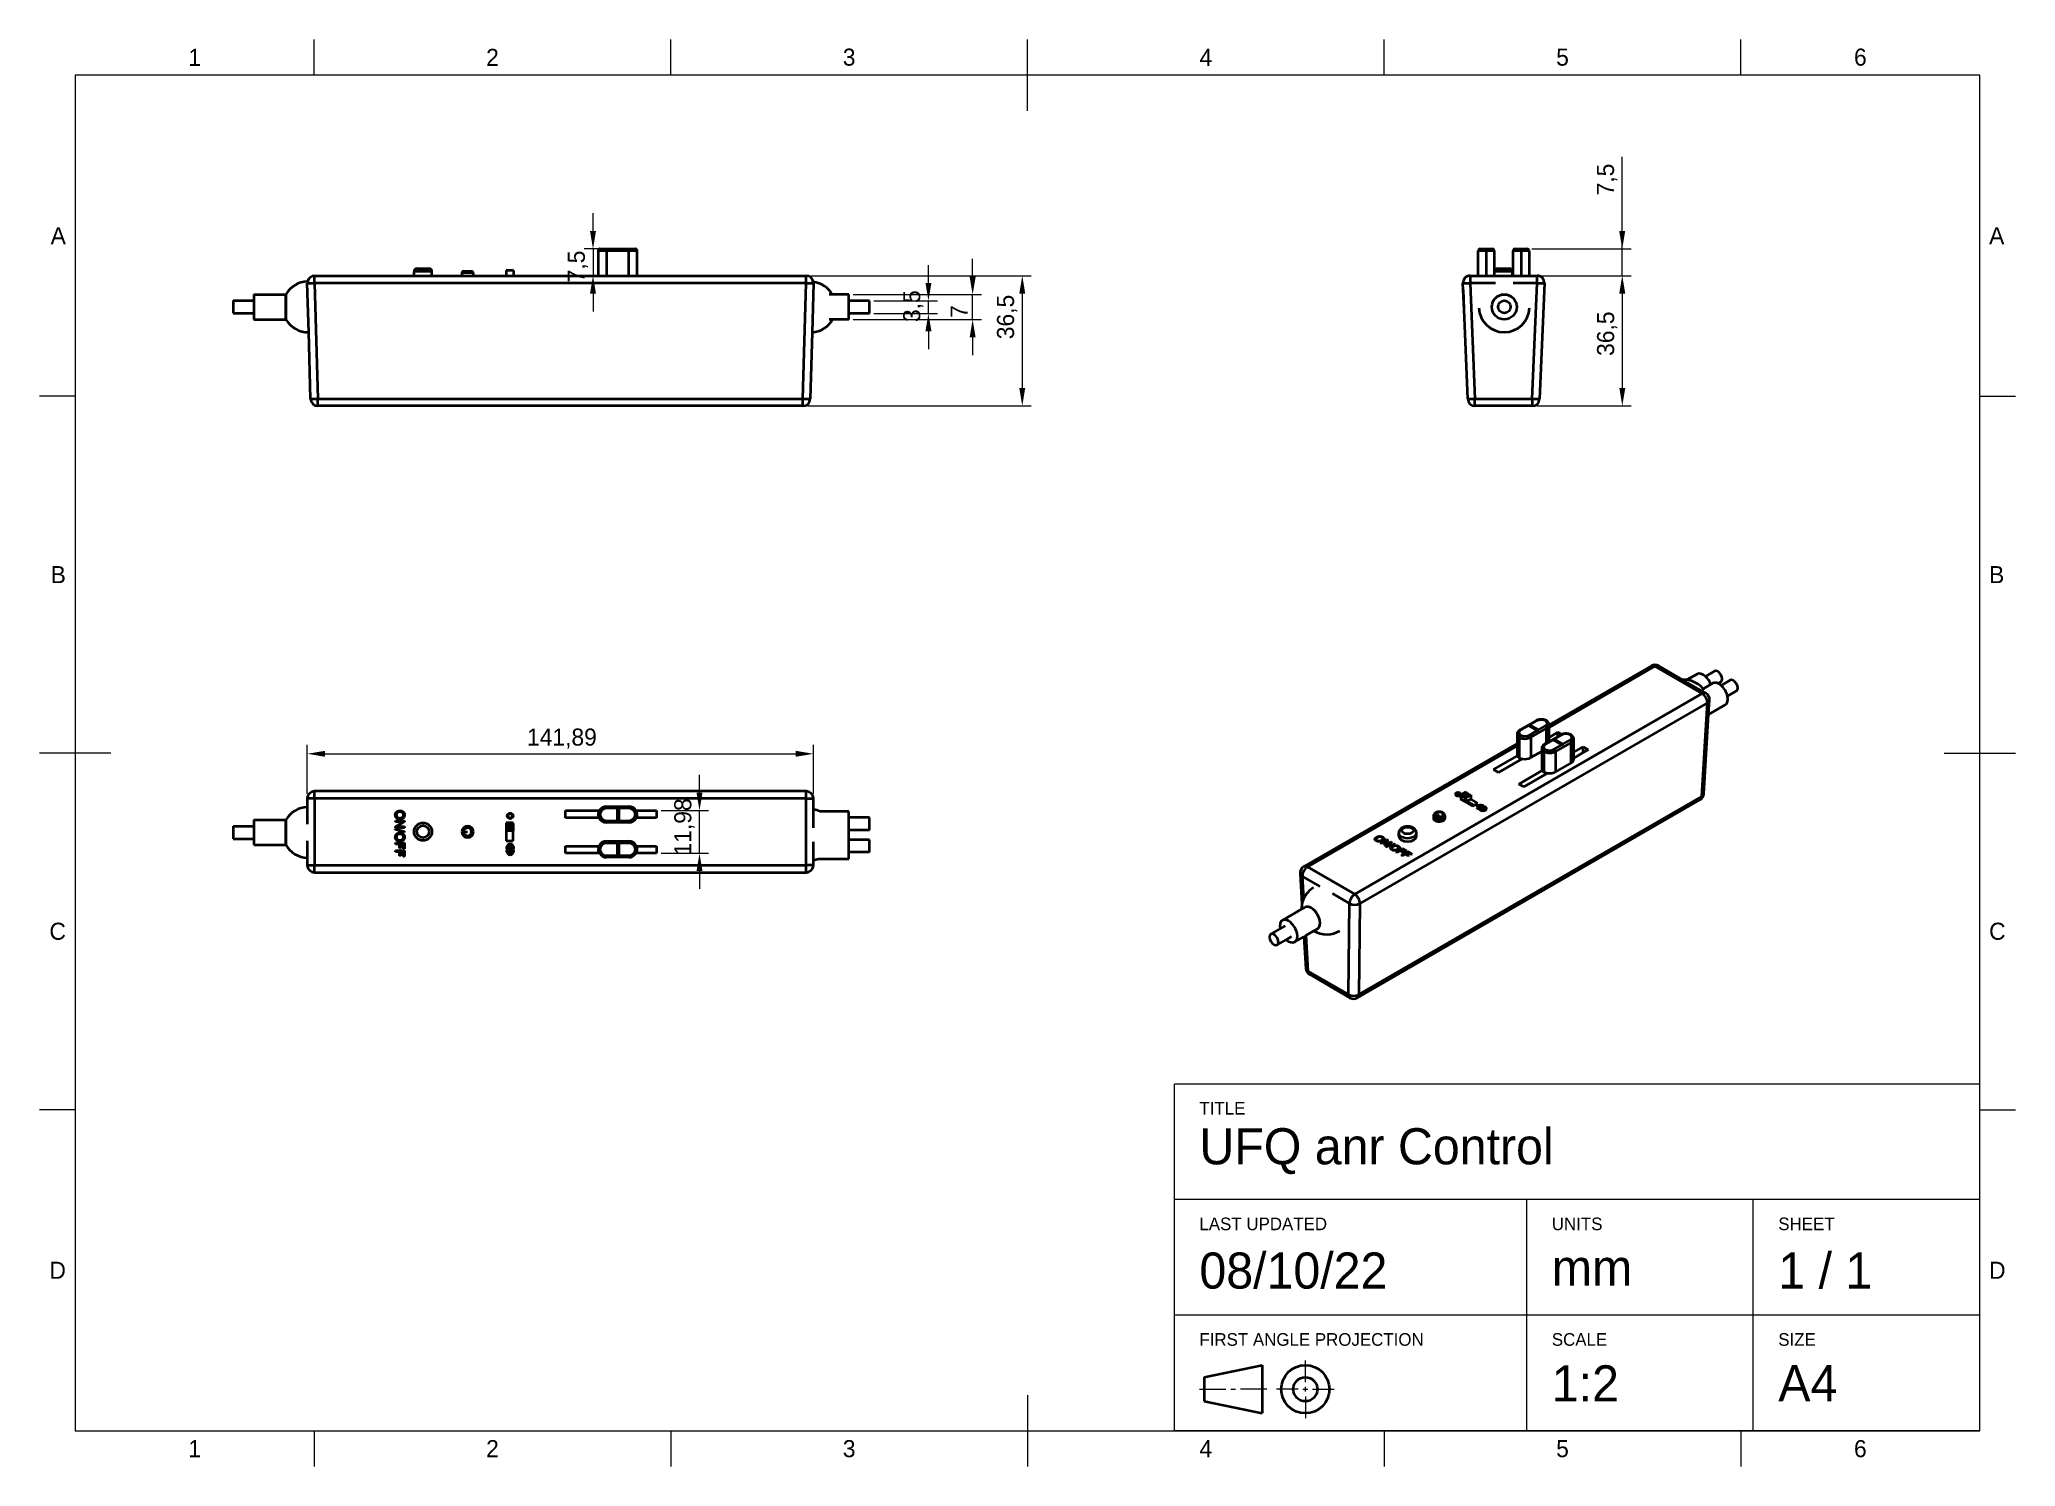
# Model space of a CAD drawing. Header units: millimetres. Extents: x 15 to 292, y 5 to 205.
import ezdxf

# ---------------------------------------------------------------- set-up
doc = ezdxf.new("R2010")
doc.units = ezdxf.units.MM
for name, color, linetype in [('Annotations', 7, 'Continuous'), ('Border', 7, 'Continuous'), ('Geometries', 7, 'Continuous')]:
    doc.layers.add(name, color=color, linetype=linetype)
doc.styles.add('Shapr0', font='txt', dxfattribs={"height": 2.3925})
doc.styles.add('Shapr1', font='txt', dxfattribs={"height": 2.3925})
doc.styles.add('Shapr2', font='txt', dxfattribs={"height": 2.3925})
doc.styles.add('Shapr3', font='txt', dxfattribs={"height": 2.3925})
doc.styles.add('Shapr4', font='txt', dxfattribs={"height": 2.3925})
doc.dimstyles.new('ISO-25', dxfattribs={"dimtxt": 2.5, "dimasz": 2.5, "dimexe": 1.25, "dimexo": 0.625, "dimtad": 1, "dimtxsty": 'Standard', "dimcen": 2.5, "dimadec": 0, "dimazin": 0, "dimtfac": 1, "dimtmove": 0, "dimatfit": 3, "dimfxl": 1, "dimarcsym": 0})

msp = doc.modelspace()

# ---------------------------------------------------------------- texts
at = {"layer": 'Border', "linetype": 'Continuous', "lineweight": 15, "char_height": 2.3925, "width": 2.3925, "style": 'Shapr0'}
for s, insert, attachment_point in [('1', (36.75, 201.3038), 8), ('2', (78.5, 201.3038), 8), ('3', (128.5, 201.3038), 8), ('4', (178.5, 201.3038), 8), ('5', (228.5, 201.3038), 8), ('6', (270.25, 201.3038), 8), ('A', (18.6962, 177.5), 6), ('A', (288.3037, 177.5), 4), ('B', (18.6962, 130), 6), ('B', (288.3037, 130), 4), ('C', (18.6962, 80), 6), ('C', (288.3037, 80), 4), ('D', (18.6962, 32.5), 6), ('D', (288.3037, 32.5), 4), ('1', (36.75, 8.6962), 2), ('2', (78.5, 8.6962), 2), ('3', (128.5, 8.6962), 2), ('4', (178.5, 8.6962), 2), ('5', (228.5, 8.6962), 2), ('6', (270.25, 8.6962), 2)]:
    msp.add_mtext(s, dxfattribs=dict(at, insert=insert, attachment_point=attachment_point))
at = {"layer": 'Border', "linetype": 'Continuous', "lineweight": 15, "attachment_point": 7, "style": 'Shapr1'}
for s, insert, char_height in [('TITLE', (177.6, 54.3295), 1.77045), ('UFQ anr Control', (177.6, 45.9558), 5.06253), ('LAST UPDATED', (177.6, 38.0919), 1.77045), ('UNITS', (227, 38.0919), 1.77045), ('SHEET', (258.75, 38.0919), 1.77045), ('08/10/22', (177.6, 29.8564), 5.06253), ('mm', (227, 30.3375), 5.06253), ('1 / 1', (258.75, 29.8564), 5.06253), ('FIRST ANGLE PROJECTION', (177.6, 21.8919), 1.77045), ('SCALE', (227, 21.8919), 1.77045), ('SIZE', (258.75, 21.8919), 1.77045), ('1:2', (227, 14.1159), 5.06253), ('A4', (258.75, 14.1375), 5.06253)]:
    msp.add_mtext(s, dxfattribs=dict(at, insert=insert, char_height=char_height))

# ---------------------------------------------------------------- blocks, each defined once
blk = doc.blocks.new('*D2')
at = {"layer": 'Annotations', "color": 0, "linetype": 'Continuous', "lineweight": 15}
for p, q in [((123.09, 171.9), (154.02, 171.9)), ((152.77, 169.4), (152.77, 156.15)), ((122.64, 153.65), (154.02, 153.65))]:
    blk.add_line(p, q, dxfattribs=at)
at = {"layer": 'Annotations', "color": 0}
for points in [[(153.18, 169.4), (152.35, 169.4), (152.77, 171.9)], [(152.35, 156.15), (153.18, 156.15), (152.77, 153.65)]]:
    blk.add_solid(points, dxfattribs=at)
at = {"layer": 'Defpoints', "color": 0}
for p in [(122.46, 171.9), (122.02, 153.65), (152.77, 153.65)]:
    blk.add_point(p, dxfattribs=at)
at = {"layer": 'Annotations', "color": 0, "lineweight": 15, "insert": (150.64, 166.11), "char_height": 2.393, "attachment_point": 5, "rotation": 90, "style": 'Shapr2'}
blk.add_mtext('36,5', dxfattribs=at)
blk = doc.blocks.new('*D3')
at = {"layer": 'Annotations', "color": 0, "linetype": 'Continuous', "lineweight": 15}
for p, q in [((145.81, 171.74), (145.81, 174.24)), ((129.08, 169.24), (147.06, 169.24)), ((145.81, 165.74), (145.81, 169.24)), ((129.08, 165.74), (147.06, 165.74)), ((145.81, 163.24), (145.81, 160.74))]:
    blk.add_line(p, q, dxfattribs=at)
at = {"layer": 'Annotations', "color": 0}
for points in [[(145.39, 171.74), (146.23, 171.74), (145.81, 169.24)], [(146.23, 163.24), (145.39, 163.24), (145.81, 165.74)]]:
    blk.add_solid(points, dxfattribs=at)
at = {"layer": 'Defpoints', "color": 0}
for p in [(128.46, 169.24), (145.81, 169.24), (128.46, 165.74)]:
    blk.add_point(p, dxfattribs=at)
at = {"layer": 'Annotations', "color": 0, "lineweight": 15, "insert": (143.91, 166.87), "char_height": 2.39, "attachment_point": 5, "rotation": 90, "style": 'Shapr2'}
blk.add_mtext('7', dxfattribs=at)
blk = doc.blocks.new('*D4')
at = {"layer": 'Annotations', "color": 0, "linetype": 'Continuous', "lineweight": 15}
for p, q in [((139.61, 170.87), (139.61, 173.37)), ((131.96, 168.37), (140.86, 168.37)), ((131.96, 166.62), (140.86, 166.62)), ((139.61, 166.62), (139.61, 168.37)), ((139.61, 164.12), (139.61, 161.62))]:
    blk.add_line(p, q, dxfattribs=at)
at = {"layer": 'Annotations', "color": 0}
for points in [[(139.2, 170.87), (140.03, 170.87), (139.61, 168.37)], [(140.03, 164.12), (139.2, 164.12), (139.61, 166.62)]]:
    blk.add_solid(points, dxfattribs=at)
at = {"layer": 'Defpoints', "color": 0}
for p in [(131.34, 168.37), (131.34, 166.62), (139.61, 168.37)]:
    blk.add_point(p, dxfattribs=at)
at = {"layer": 'Annotations', "color": 0, "lineweight": 15, "insert": (137.49, 167.63), "char_height": 2.393, "attachment_point": 5, "rotation": 90, "style": 'Shapr2'}
blk.add_mtext('3,5', dxfattribs=at)
blk = doc.blocks.new('*D5')
at = {"layer": 'Annotations', "color": 0, "linetype": 'Continuous', "lineweight": 15}
for p, q in [((92.59, 178.15), (92.59, 180.65)), ((96.98, 175.65), (91.34, 175.65)), ((92.59, 175.65), (92.59, 171.9)), ((96.98, 171.9), (91.34, 171.9)), ((92.59, 169.4), (92.59, 166.9))]:
    blk.add_line(p, q, dxfattribs=at)
at = {"layer": 'Annotations', "color": 0}
for points in [[(92.17, 178.15), (93.01, 178.15), (92.59, 175.65)], [(93.01, 169.4), (92.17, 169.4), (92.59, 171.9)]]:
    blk.add_solid(points, dxfattribs=at)
at = {"layer": 'Defpoints', "color": 0}
for p in [(97.61, 175.65), (92.59, 171.9), (97.61, 171.9)]:
    blk.add_point(p, dxfattribs=at)
at = {"layer": 'Annotations', "color": 0, "lineweight": 15, "insert": (90.47, 173.19), "char_height": 2.393, "attachment_point": 5, "rotation": 90, "style": 'Shapr2'}
blk.add_mtext('7,5', dxfattribs=at)
blk = doc.blocks.new('*D6')
at = {"layer": 'Annotations', "color": 0, "linetype": 'Continuous', "lineweight": 15}
for p, q in [((52.54, 99.26), (52.54, 106.14)), ((123.49, 99.26), (123.49, 106.14)), ((55.04, 104.89), (120.99, 104.89))]:
    blk.add_line(p, q, dxfattribs=at)
at = {"layer": 'Annotations', "color": 0}
for points in [[(55.04, 105.31), (55.04, 104.47), (52.54, 104.89)], [(120.99, 104.47), (120.99, 105.31), (123.49, 104.89)]]:
    blk.add_solid(points, dxfattribs=at)
at = {"layer": 'Defpoints', "color": 0}
for p in [(123.49, 104.89), (52.54, 98.63), (123.49, 98.63)]:
    blk.add_point(p, dxfattribs=at)
at = {"layer": 'Annotations', "color": 0, "lineweight": 15, "insert": (88.23, 107.01), "char_height": 2.393, "attachment_point": 5, "style": 'Shapr4'}
blk.add_mtext('141,89', dxfattribs=at)
blk = doc.blocks.new('*D7')
at = {"layer": 'Annotations', "color": 0, "linetype": 'Continuous', "lineweight": 15}
for p, q in [((107.52, 99.43), (107.52, 101.93)), ((102.13, 96.93), (108.77, 96.93)), ((107.52, 90.94), (107.52, 96.93)), ((102.13, 90.94), (108.77, 90.94)), ((107.52, 88.44), (107.52, 85.94))]:
    blk.add_line(p, q, dxfattribs=at)
at = {"layer": 'Annotations', "color": 0}
for points in [[(107.1, 99.43), (107.94, 99.43), (107.52, 96.93)], [(107.94, 88.44), (107.1, 88.44), (107.52, 90.94)]]:
    blk.add_solid(points, dxfattribs=at)
at = {"layer": 'Defpoints', "color": 0}
for p in [(101.5, 96.93), (107.52, 96.93), (101.5, 90.94)]:
    blk.add_point(p, dxfattribs=at)
at = {"layer": 'Annotations', "color": 0, "lineweight": 15, "insert": (105.4, 94.64), "char_height": 2.393, "attachment_point": 5, "rotation": 90, "style": 'Shapr4'}
blk.add_mtext('11,98', dxfattribs=at)
blk = doc.blocks.new('*D8')
at = {"layer": 'Annotations', "color": 0, "linetype": 'Continuous', "lineweight": 15}
for p, q in [((225.56, 171.9), (238.13, 171.9)), ((236.88, 169.4), (236.88, 156.15)), ((224.89, 153.65), (238.13, 153.65))]:
    blk.add_line(p, q, dxfattribs=at)
at = {"layer": 'Annotations', "color": 0}
for points in [[(237.3, 169.4), (236.47, 169.4), (236.88, 171.9)], [(236.47, 156.15), (237.3, 156.15), (236.88, 153.65)]]:
    blk.add_solid(points, dxfattribs=at)
at = {"layer": 'Defpoints', "color": 0}
for p in [(224.93, 171.9), (224.27, 153.65), (236.88, 153.65)]:
    blk.add_point(p, dxfattribs=at)
at = {"layer": 'Annotations', "color": 0, "lineweight": 15, "insert": (234.76, 163.77), "char_height": 2.393, "attachment_point": 5, "rotation": 90, "style": 'Shapr3'}
blk.add_mtext('36,5', dxfattribs=at)
blk = doc.blocks.new('*D9')
at = {"layer": 'Annotations', "color": 0, "linetype": 'Continuous', "lineweight": 15}
for p, q in [((236.87, 175.65), (236.87, 188.58)), ((236.87, 178.15), (236.87, 180.65)), ((224.19, 175.65), (238.12, 175.65)), ((236.87, 171.9), (236.87, 175.65)), ((224.45, 171.9), (238.12, 171.9)), ((236.87, 169.4), (236.87, 166.9))]:
    blk.add_line(p, q, dxfattribs=at)
at = {"layer": 'Annotations', "color": 0}
for points in [[(236.45, 178.15), (237.29, 178.15), (236.87, 175.65)], [(237.29, 169.4), (236.45, 169.4), (236.87, 171.9)]]:
    blk.add_solid(points, dxfattribs=at)
at = {"layer": 'Defpoints', "color": 0}
for p in [(223.57, 175.65), (236.87, 175.65), (223.82, 171.9)]:
    blk.add_point(p, dxfattribs=at)
at = {"layer": 'Annotations', "color": 0, "lineweight": 15, "insert": (234.75, 185.38), "char_height": 2.393, "attachment_point": 5, "rotation": 90, "style": 'Shapr3'}
blk.add_mtext('7,5', dxfattribs=at)
blk = doc.blocks.new('*U10')
at = {"layer": 'Border', "linetype": 'Continuous', "lineweight": 15}
for p, q in [((287, 58.6), (174.1, 58.6)), ((174.1, 10), (174.1, 58.6)), ((287, 10), (287, 58.6)), ((287, 42.4), (174.1, 42.4)), ((223.5, 10), (223.5, 42.4)), ((255.25, 10), (255.25, 42.4)), ((287, 26.2), (174.1, 26.2)), ((192.450088, 16.837486), (192.450088, 19.875004)), ((177.6, 15.82498), (181.312522, 15.82498)), ((181.987526, 15.82498), (182.66253, 15.82498)), ((187.050056, 15.82498), (183.337534, 15.82498)), ((191.437582, 15.82498), (188.400064, 15.82498)), ((192.112586, 15.82498), (192.78759, 15.82498)), ((192.450088, 15.487478), (192.450088, 16.162482)), ((192.450088, 14.812474), (192.450088, 11.774956)), ((193.462594, 15.82498), (196.500112, 15.82498)), ((287, 10), (174.1, 10))]:
    blk.add_line(p, q, dxfattribs=at)
at = {"layer": 'Border', "linetype": 'Continuous', "lineweight": 40}
for p, q in [((178.275004, 17.51249), (186.375052, 19.2)), ((178.275004, 17.51249), (178.275004, 14.13747)), ((186.375052, 19.2), (186.375052, 12.44996)), ((178.275004, 14.13747), (186.375052, 12.44996))]:
    blk.add_line(p, q, dxfattribs=at)
for radius in [3.37502, 1.68751]:
    blk.add_circle((192.450088, 15.82498), radius, dxfattribs=at)

# ---------------------------------------------------------------- dimensions: what is measured, and where the dimension line sits
at = {"layer": 'Annotations', "linetype": 'Continuous', "lineweight": 15}
for base, p1, p2, angle, override, picture, middle in [((236.8709, 175.65), (223.8218, 171.9), (223.5673, 175.65), 90, {"dimscale": 1, "dimgap": 0.7, "dimdec": 2, "dimlfac": 2, "dimzin": 8, "dimdsep": 44, "dimtxsty": 'Shapr3', "dimse1": 0, "dimse2": 0, "dimfrac": 2, "dimlwd": 15, "dimlwe": 15}, '*D9', (236.8709, 185.3763)), ((92.5897, 171.9), (97.61, 175.65), (97.61, 171.9), 90, {"dimscale": 1, "dimgap": 0.7, "dimdec": 2, "dimlfac": 2, "dimzin": 8, "dimdsep": 44, "dimtxsty": 'Shapr2', "dimse1": 0, "dimse2": 0, "dimfrac": 2, "dimlwd": 15, "dimlwe": 15}, '*D5', (92.5897, 173.1852)), ((152.7672, 153.65), (122.4639, 171.9), (122.0199, 153.65), 90, {"dimscale": 1, "dimgap": 0.7, "dimdec": 2, "dimlfac": 2, "dimzin": 8, "dimdsep": 44, "dimtxsty": 'Shapr2', "dimse1": 0, "dimse2": 0, "dimfrac": 2, "dimlwd": 15, "dimlwe": 15}, '*D2', (152.7672, 166.1119)), ((145.8097, 169.2426), (128.4582, 165.7426), (128.4582, 169.2426), 270, {"dimscale": 1, "dimgap": 0.7, "dimdec": 2, "dimlfac": 2, "dimzin": 8, "dimdsep": 44, "dimtxsty": 'Shapr2', "dimse1": 0, "dimse2": 0, "dimfrac": 2, "dimlwd": 15, "dimlwe": 15}, '*D3', (145.8097, 166.8719)), ((139.6131, 168.3676), (131.3375, 166.6176), (131.3375, 168.3676), 270, {"dimscale": 1, "dimgap": 0.7, "dimdec": 2, "dimlfac": 2, "dimzin": 8, "dimdsep": 44, "dimtxsty": 'Shapr2', "dimse1": 0, "dimse2": 0, "dimfrac": 2, "dimlwd": 15, "dimlwe": 15}, '*D4', (139.6131, 167.6284)), ((236.8818, 153.65), (224.935, 171.9), (224.269, 153.65), 90, {"dimscale": 1, "dimgap": 0.7, "dimdec": 2, "dimlfac": 2, "dimzin": 8, "dimdsep": 44, "dimtxsty": 'Shapr3', "dimse1": 0, "dimse2": 0, "dimfrac": 2, "dimlwd": 15, "dimlwe": 15}, '*D8', (236.8818, 163.77)), ((107.5202, 96.9296), (101.5033, 90.9399), (101.5033, 96.9296), 270, {"dimscale": 1, "dimgap": 0.7, "dimdec": 2, "dimlfac": 2, "dimzin": 8, "dimdsep": 44, "dimtxsty": 'Shapr4', "dimse1": 0, "dimse2": 0, "dimfrac": 2, "dimlwd": 15, "dimlwe": 15}, '*D7', (107.5202, 94.6373))]:
    dim = msp.add_linear_dim(base=base, p1=p1, p2=p2, angle=angle, dimstyle='ISO-25', override=override, dxfattribs=at)
    dim.commit()
    dim.dimension.update_dxf_attribs({"geometry": picture, "text_midpoint": middle, "dimtype": 160})
dim = msp.add_linear_dim(base=(123.486, 104.8893), p1=(52.5428, 98.635), p2=(123.486, 98.635), dimstyle='ISO-25', override={"dimscale": 1, "dimgap": 0.7, "dimdec": 2, "dimlfac": 2, "dimzin": 8, "dimdsep": 44, "dimtxsty": 'Shapr4', "dimse1": 0, "dimse2": 0, "dimfrac": 2, "dimlwd": 15, "dimlwe": 15}, dxfattribs=at)
dim.commit()
dim.dimension.update_dxf_attribs({"geometry": '*D6', "text_midpoint": (88.2308, 104.8893), "dimtype": 160})

# ---------------------------------------------------------------- linework, layer by layer
at = {"layer": 'Border', "linetype": 'Continuous', "lineweight": 15}
for p, q in [((53.5, 200), (53.5, 205)), ((103.5, 200), (103.5, 205)), ((153.5, 195), (153.5, 205)), ((203.5, 200), (203.5, 205)), ((253.5, 200), (253.5, 205)), ((287, 200), (20, 200)), ((20, 200), (20, 10)), ((287, 10), (287, 200)), ((20, 155), (15, 155)), ((287, 155), (292, 155)), ((25, 105), (15, 105)), ((282, 105), (292, 105)), ((20, 55), (15, 55)), ((287, 55), (292, 55)), ((153.5, 15), (153.5, 5)), ((20, 10), (287, 10)), ((53.5, 10), (53.5, 5)), ((103.5, 10), (103.5, 5)), ((203.5, 10), (203.5, 5)), ((253.5, 10), (253.5, 5))]:
    msp.add_line(p, q, dxfattribs=at)
at = {"layer": 'Geometries', "linetype": 'Continuous', "lineweight": 40}
for p, q in [((94.4969, 175.3955), (93.3054, 175.3955)), ((93.3054, 175.3955), (93.3054, 171.9)), ((93.5604, 175.65), (94.4969, 175.65)), ((94.4969, 175.3955), (94.4969, 175.65)), ((94.4969, 175.65), (96.0118, 175.65)), ((94.4969, 175.3955), (94.4969, 171.9)), ((97.61, 175.3955), (94.4969, 175.3955)), ((96.0118, 175.65), (96.224, 175.65)), ((96.224, 175.65), (97.61, 175.65)), ((97.61, 175.65), (98.5465, 175.65)), ((97.61, 175.3955), (97.61, 175.65)), ((98.8015, 175.3955), (97.61, 175.3955)), ((97.61, 171.9), (97.61, 175.3955)), ((98.8015, 171.9), (98.8015, 175.3955)), ((216.6922, 171.9), (216.6922, 175.3955)), ((217.8172, 175.3955), (216.6922, 175.3955)), ((216.9467, 175.65), (217.8172, 175.65)), ((217.8172, 175.65), (218.6877, 175.65)), ((217.8172, 175.65), (217.8172, 175.3955)), ((218.9422, 175.3955), (217.8172, 175.3955)), ((217.8172, 175.3955), (217.8172, 171.9)), ((218.9422, 175.3955), (218.9422, 171.9)), ((222.6968, 175.3955), (221.5718, 175.3955)), ((221.5718, 171.9), (221.5718, 175.3955)), ((221.8263, 175.65), (222.6968, 175.65)), ((222.6968, 175.65), (223.5673, 175.65)), ((222.6968, 175.65), (222.6968, 175.3955)), ((223.8218, 175.3955), (222.6968, 175.3955)), ((222.6968, 175.3955), (222.6968, 171.9)), ((223.8218, 175.3955), (223.8218, 171.9)), ((53.5649, 170.8359), (53.5649, 171.9)), ((53.5649, 171.9), (67.5089, 171.9)), ((70.0089, 172.4938), (67.5089, 172.4938)), ((67.5089, 171.9), (67.5089, 172.4938)), ((67.5089, 171.9), (70.0089, 171.9)), ((67.915, 172.9), (69.6027, 172.9)), ((70.0089, 171.9), (70.0089, 172.4938)), ((70.0089, 171.9), (74.1963, 171.9)), ((75.8213, 172.2859), (74.1963, 172.2859)), ((74.1963, 172.2859), (74.1963, 171.9)), ((74.1963, 171.9), (75.8213, 171.9)), ((74.1963, 171.9), (74.1963, 171.9)), ((74.4454, 172.535), (75.5722, 172.535)), ((74.4454, 172.535), (74.4454, 172.535)), ((75.8213, 171.9), (75.8213, 172.2859)), ((75.8213, 171.9), (80.4224, 171.9)), ((80.4224, 172.65), (80.4224, 171.9)), ((81.4224, 172.65), (80.4224, 172.65)), ((80.4224, 171.9), (81.4224, 171.9)), ((81.4224, 172.65), (81.4224, 171.9)), ((81.4224, 171.9), (93.3054, 171.9)), ((93.3054, 171.9), (94.4969, 171.9)), ((94.4969, 171.9), (97.61, 171.9)), ((97.61, 171.9), (98.8015, 171.9)), ((98.8015, 171.9), (122.4639, 171.9)), ((122.4639, 170.8359), (122.4639, 171.9)), ((215.565, 171.9), (215.565, 170.8499)), ((215.565, 171.9), (216.6922, 171.9)), ((216.6922, 171.9), (217.8172, 171.9)), ((217.8172, 171.9), (218.312, 171.9)), ((218.3121, 171.9), (218.312, 171.9)), ((218.3121, 171.9), (218.9422, 171.9)), ((218.9422, 171.9), (218.9755, 171.9)), ((221.4755, 172.4938), (218.9755, 172.4938)), ((218.9755, 171.9), (218.9755, 172.4938)), ((218.9755, 171.9), (221.4755, 171.9)), ((219.3816, 172.9), (221.0693, 172.9)), ((221.4755, 171.9), (221.4755, 172.4938)), ((221.4755, 171.9), (221.5718, 171.9)), ((221.5718, 171.9), (222.6968, 171.9)), ((222.6968, 171.9), (223.8218, 171.9)), ((223.8218, 171.9), (224.935, 171.9)), ((224.935, 170.8499), (224.935, 171.9)), ((45.0474, 169.2787), (45.0474, 168.4037)), ((45.0474, 169.2787), (49.5474, 169.2787)), ((49.5474, 169.2787), (49.5474, 165.7787)), ((49.5492, 165.7787), (49.5492, 169.2787)), ((52.7314, 163.9799), (52.5432, 170.8499)), ((53.5649, 170.8359), (54.0089, 154.6302)), ((122.4639, 170.8359), (53.5649, 170.8359)), ((122.0199, 154.6302), (122.4639, 170.8359)), ((123.4856, 170.8499), (123.2966, 163.9503)), ((126.1514, 169.2426), (125.6963, 169.2426)), ((128.4582, 169.2426), (126.1514, 169.2426)), ((128.4582, 168.3676), (128.4582, 169.2426)), ((214.5821, 169.9026), (214.5437, 170.8359)), ((214.5516, 169.9012), (214.5821, 169.9026)), ((214.5516, 169.9012), (214.682, 167.1543)), ((214.695, 167.1549), (214.5821, 169.9026)), ((215.565, 170.8499), (216.231, 154.6442)), ((219.0838, 170.8499), (215.565, 170.8499)), ((224.935, 170.8499), (221.5844, 170.8499)), ((224.269, 154.6442), (224.935, 170.8499)), ((225.9563, 170.8359), (225.2903, 154.6302)), ((42.1625, 168.4037), (42.1625, 166.6537)), ((42.1625, 168.4037), (45.0474, 168.4037)), ((42.1625, 166.6537), (45.0474, 166.6537)), ((45.0474, 168.4037), (45.0474, 166.6537)), ((45.0474, 166.6537), (45.0474, 165.7787)), ((128.4582, 166.6176), (128.4582, 168.3676)), ((131.3375, 168.3676), (128.4582, 168.3676)), ((128.4582, 165.7426), (128.4582, 166.6176)), ((131.3375, 166.6176), (128.4582, 166.6176)), ((131.3375, 166.6176), (131.3375, 168.3676)), ((214.682, 167.1543), (214.695, 167.1549)), ((215.2097, 154.6302), (214.695, 167.1549)), ((45.0474, 165.7787), (49.5474, 165.7787)), ((52.9871, 154.6442), (52.7314, 163.9799)), ((123.2966, 163.9503), (123.0416, 154.6442)), ((126.1514, 165.7426), (125.6963, 165.7426)), ((128.4582, 165.7426), (126.1514, 165.7426)), ((54.0089, 153.65), (54.0089, 154.6302)), ((54.0089, 154.6302), (122.0199, 154.6302)), ((122.0199, 153.65), (54.0089, 153.65)), ((122.0199, 153.65), (122.0199, 154.6302)), ((216.231, 153.65), (216.231, 154.6442)), ((216.231, 154.6442), (224.269, 154.6442)), ((224.269, 153.65), (216.231, 153.65)), ((224.269, 154.6442), (224.269, 153.65)), ((240.9522, 117.2012), (226.6265, 108.9302)), ((241.4632, 117.1505), (226.6265, 108.5845)), ((248.0888, 113.3253), (241.4632, 117.1505)), ((245.3344, 115.2612), (241.9743, 117.2012)), ((249.8208, 116.4772), (248.5443, 115.7402)), ((248.5999, 113.3759), (245.3344, 115.2612)), ((247.3555, 116.0548), (245.9384, 115.2366)), ((249.5735, 114.7742), (248.2167, 113.9908)), ((250.329, 114.7499), (250.6958, 114.9616)), ((252.0087, 115.214), (250.7382, 114.4805)), ((251.6354, 112.9778), (252.8837, 113.6985)), ((199.3699, 85.1974), (248.0888, 113.3253)), ((248.811, 112.0395), (200.0921, 83.9116)), ((248.0261, 98.8982), (248.811, 112.0395)), ((248.9876, 110.3944), (249.1091, 112.4297)), ((248.9876, 110.3944), (251.3235, 111.7431)), ((224.7386, 109.5144), (222.5374, 108.2435)), ((223.7358, 108.8493), (222.6646, 108.2309)), ((223.8858, 108.9359), (223.7358, 108.8493)), ((224.9669, 108.1386), (223.7358, 108.8493)), ((223.8086, 108.8214), (223.7566, 108.8514)), ((223.8564, 108.849), (223.8086, 108.8214)), ((224.9791, 108.1456), (223.8086, 108.8214)), ((223.8564, 108.849), (223.8564, 108.8849)), ((225.058, 108.1912), (223.8564, 108.8849)), ((223.8564, 108.849), (225.0269, 108.1732)), ((224.8659, 109.5018), (223.8858, 108.9359)), ((223.8858, 108.9359), (225.1169, 108.2252)), ((223.8957, 107.5201), (224.9669, 108.1386)), ((226.2769, 108.4793), (224.0757, 107.2084)), ((224.9669, 108.1386), (224.9791, 108.1456)), ((224.9791, 108.1456), (225.0269, 108.1732)), ((225.0269, 108.1732), (225.058, 108.1912)), ((225.058, 108.1912), (225.1169, 108.2252)), ((225.1169, 108.2252), (226.097, 108.791)), ((226.2769, 106.4183), (226.2769, 108.4793)), ((226.6265, 108.9302), (226.6265, 108.9666)), ((226.6265, 108.5845), (226.6265, 108.9302)), ((226.6265, 107.1921), (226.6265, 108.5845)), ((248.3243, 99.2885), (248.9876, 110.3944)), ((222.1351, 106.3371), (192.2333, 89.0733)), ((222.1351, 105.9914), (192.7443, 89.0227)), ((222.1351, 107.6442), (222.1351, 107.6437)), ((222.1351, 107.6397), (222.1351, 106.3371)), ((222.1351, 106.3371), (222.1351, 105.9914)), ((222.1351, 105.9914), (222.1351, 104.7857)), ((222.4376, 107.1813), (222.4376, 104.3272)), ((224.0757, 107.2084), (224.0757, 104.3544)), ((225.5855, 105.6522), (225.5855, 105.6516)), ((225.5855, 105.6477), (225.5855, 105.2261)), ((226.2769, 106.4183), (225.9878, 106.2514)), ((227.1862, 106.8572), (226.115, 106.2388)), ((226.6265, 106.6202), (226.2769, 106.4183)), ((226.6265, 107.1921), (227.8478, 107.8972)), ((227.8478, 107.3253), (226.6265, 106.6202)), ((226.6265, 106.6202), (226.6265, 107.1921)), ((227.3362, 106.9439), (227.1862, 106.8572)), ((228.4173, 106.1465), (227.1862, 106.8572)), ((227.259, 106.8293), (227.207, 106.8593)), ((227.3068, 106.8569), (227.259, 106.8293)), ((228.4295, 106.1535), (227.259, 106.8293)), ((228.5084, 106.1991), (227.3068, 106.8928)), ((227.3068, 106.8569), (227.3068, 106.8928)), ((227.3068, 106.8569), (228.4773, 106.1811)), ((228.3163, 107.5097), (227.3362, 106.9439)), ((227.3362, 106.9439), (228.5673, 106.2331)), ((227.3461, 105.528), (228.4173, 106.1465)), ((229.7273, 106.4872), (227.5261, 105.2163)), ((227.8478, 107.3253), (227.8478, 107.8972)), ((227.8478, 107.8972), (228.3574, 107.603)), ((228.189, 107.5223), (227.8478, 107.3253)), ((228.4173, 106.1465), (228.4295, 106.1535)), ((228.4295, 106.1535), (228.4773, 106.1811)), ((228.4773, 106.1811), (228.5084, 106.1991)), ((228.5084, 106.1991), (228.5673, 106.2331)), ((228.5673, 106.2331), (229.5474, 106.7989)), ((229.7289, 107.5447), (229.7256, 107.5469)), ((229.7273, 103.6332), (229.7273, 106.4872)), ((230.0769, 105.1017), (230.0769, 106.9745)), ((230.0769, 105.1017), (231.3833, 105.856)), ((231.3833, 105.0479), (231.3833, 105.856)), ((231.3833, 105.856), (232.0831, 105.4519)), ((232.0831, 105.4519), (231.3833, 105.0479)), ((218.8289, 102.6902), (222.1704, 104.6194)), ((219.536, 102.2819), (218.8289, 102.6902)), ((222.8416, 104.1904), (219.536, 102.2819)), ((222.3677, 100.6508), (225.6611, 102.5523)), ((225.5855, 105.2261), (224.0757, 104.3544)), ((225.5855, 105.2261), (224.0757, 104.3544)), ((225.5855, 105.2261), (225.5855, 102.7936)), ((225.888, 105.1892), (225.888, 102.3351)), ((227.5261, 105.2163), (227.5261, 102.3623)), ((229.7273, 103.6332), (227.5261, 102.3623)), ((230.0769, 104.2936), (230.0769, 105.1017)), ((231.3833, 105.0479), (230.0769, 104.2936)), ((230.0769, 104.1204), (230.0769, 104.2936)), ((222.3572, 100.6532), (222.3604, 100.655)), ((222.3604, 100.6513), (222.3572, 100.6532)), ((222.3604, 100.6513), (222.3604, 100.655)), ((222.3604, 100.655), (222.3677, 100.6508)), ((222.3677, 100.6471), (222.3604, 100.6513)), ((222.3677, 100.6471), (222.3677, 100.6508)), ((223.0643, 100.2449), (222.3677, 100.6471)), ((226.4129, 102.1782), (223.0643, 100.2449)), ((53.5649, 98.635), (52.5428, 98.635)), ((52.5428, 98.635), (52.5428, 97.4146)), ((52.5428, 97.4146), (52.5428, 95.0392)), ((53.5649, 98.635), (53.5649, 99.6571)), ((122.4639, 99.6571), (53.5649, 99.6571)), ((122.4639, 98.635), (53.5649, 98.635)), ((53.5649, 98.635), (53.5649, 89.265)), ((94.4969, 97.2533), (94.4969, 97.5078)), ((94.4969, 97.5078), (97.61, 97.5078)), ((96.0118, 97.2533), (94.4969, 97.2533)), ((96.0118, 95.5123), (96.0118, 97.2533)), ((96.0534, 97.2533), (96.0118, 97.2533)), ((96.1823, 97.2533), (96.0534, 97.2533)), ((96.0534, 97.2533), (96.0534, 95.5123)), ((96.224, 97.2533), (96.1823, 97.2533)), ((96.1823, 95.5123), (96.1823, 97.2533)), ((96.224, 97.2533), (96.224, 95.5123)), ((97.61, 97.2533), (96.224, 97.2533)), ((97.61, 97.2533), (97.61, 97.5078)), ((122.4639, 98.635), (122.4639, 99.6571)), ((122.4639, 98.635), (123.486, 98.635)), ((122.4639, 89.265), (122.4639, 98.635)), ((123.486, 97.0607), (123.486, 98.635)), ((123.486, 94.5175), (123.486, 97.0607)), ((199.724, 70.6988), (247.815, 98.4642)), ((199.9351, 71.1328), (248.0261, 98.8982)), ((213.5567, 99.2146), (213.5567, 99.184)), ((214.1567, 99.184), (214.1567, 99.2146)), ((214.2517, 98.6353), (214.1605, 98.5826)), ((214.1605, 98.5826), (214.6881, 98.2781)), ((214.2517, 99.1468), (214.9588, 99.555)), ((214.2517, 99.1468), (214.4423, 98.8304)), ((214.2517, 99.1468), (214.2517, 98.6353)), ((214.2517, 98.6353), (214.2517, 98.5344)), ((214.6919, 98.2803), (214.2517, 98.5344)), ((214.4423, 98.8304), (214.5315, 98.9852)), ((214.5315, 98.9852), (215.1032, 99.3153)), ((214.5315, 98.9852), (214.6413, 98.7098)), ((214.6413, 98.7098), (214.7349, 98.8678)), ((214.6919, 98.2803), (214.6881, 98.2781)), ((214.6881, 98.2781), (215.9283, 97.562)), ((214.9588, 98.1261), (214.6919, 98.2803)), ((214.7349, 98.8678), (215.3147, 99.2026)), ((214.7349, 98.8678), (214.8393, 98.5861)), ((214.8393, 98.5861), (214.9588, 98.7385)), ((215.1032, 99.3153), (214.9588, 99.555)), ((215.5209, 99.0631), (214.9588, 98.7385)), ((214.9588, 98.7385), (214.9588, 98.1261)), ((215.1346, 98.2276), (214.9588, 98.1261)), ((215.1032, 99.3153), (215.2386, 99.3935)), ((215.6621, 98.5322), (215.1346, 98.2276)), ((216.1078, 97.6657), (215.1346, 98.2276)), ((215.3147, 99.2026), (215.2386, 99.3935)), ((215.3147, 99.2026), (215.442, 99.276)), ((215.5209, 99.0631), (215.442, 99.276)), ((215.6659, 99.1468), (215.5209, 99.0631)), ((215.6659, 98.5344), (215.6621, 98.5322)), ((216.6354, 97.9703), (215.6621, 98.5322)), ((215.6659, 99.1468), (215.6659, 98.5344)), ((215.9283, 97.562), (216.1078, 97.6657)), ((216.1078, 97.6657), (216.6354, 97.9703)), ((216.651, 97.4004), (216.651, 97.3432)), ((216.8558, 97.1593), (216.8558, 97.2165)), ((217.0046, 97.1411), (217.0046, 97.1983)), ((217.0361, 97.0552), (217.0361, 97.1124)), ((217.3195, 97.427), (217.3195, 97.4842)), ((217.351, 97.3411), (217.351, 97.3983)), ((217.484, 97.4179), (217.484, 97.4751)), ((217.7046, 97.1391), (217.7046, 97.1963)), ((42.1625, 94.7409), (42.1625, 92.9909)), ((42.1625, 94.7409), (45.0474, 94.7409)), ((45.0474, 95.6159), (45.0474, 94.7409)), ((45.0474, 95.6159), (49.5474, 95.6159)), ((45.0474, 94.7409), (45.0474, 92.9909)), ((49.5474, 95.6159), (49.5474, 92.1159)), ((49.5492, 92.1159), (49.5492, 95.6159)), ((64.8768, 94.2554), (64.8768, 94.379)), ((64.8768, 94.379), (66.1685, 94.0168)), ((66.1685, 93.8941), (64.8768, 94.2554)), ((64.8981, 95.3478), (64.8981, 95.5063)), ((64.8981, 95.5063), (66.1472, 95.5063)), ((65.8797, 95.3478), (64.8981, 95.3478)), ((64.8981, 94.6917), (65.8797, 95.3478)), ((64.8981, 94.5221), (64.8981, 94.6917)), ((66.1472, 94.5221), (64.8981, 94.5221)), ((66.1472, 95.3367), (65.1665, 94.6806)), ((65.1665, 94.6806), (66.1472, 94.6806)), ((66.1472, 95.5063), (66.1472, 95.3367)), ((66.1472, 94.6806), (66.1472, 94.5221)), ((80.417, 95.2), (80.417, 92.7)), ((81.417, 95.2), (80.417, 95.2)), ((80.4224, 95.0764), (81.417, 95.0764)), ((80.4224, 95.0764), (80.4224, 94.8069)), ((80.4224, 94.8069), (80.4224, 94.6808)), ((80.4224, 94.8069), (81.4224, 94.8069)), ((80.4224, 94.6808), (80.4224, 94.5254)), ((80.4224, 94.6808), (81.4224, 94.6808)), ((80.4224, 94.5254), (80.4224, 94.3931)), ((80.4224, 94.5254), (81.4224, 94.5254)), ((80.4224, 94.3931), (80.4224, 94.2454)), ((80.4224, 94.3931), (81.4224, 94.3931)), ((80.4224, 94.2454), (80.4224, 94.0764)), ((80.4224, 94.2454), (81.4224, 94.2454)), ((81.417, 95.0764), (81.417, 95.2)), ((81.417, 95.0764), (81.4224, 95.0764)), ((81.4224, 94.8069), (81.4224, 95.0764)), ((81.4224, 94.6808), (81.4224, 94.8069)), ((81.4224, 94.5254), (81.4224, 94.6808)), ((81.4224, 94.3931), (81.4224, 94.5254)), ((81.4224, 94.2454), (81.4224, 94.3931)), ((81.4224, 94.0764), (81.4224, 94.2454)), ((88.7487, 96.9296), (93.4743, 96.9296)), ((88.7487, 95.9296), (88.7487, 96.9296)), ((93.4235, 95.9296), (88.7487, 95.9296)), ((93.5604, 96.3828), (93.3054, 96.3828)), ((94.4969, 95.2578), (94.4969, 95.5123)), ((94.4969, 95.5123), (96.0118, 95.5123)), ((97.61, 95.2578), (94.4969, 95.2578)), ((96.0118, 95.5123), (96.0534, 95.5123)), ((96.0534, 95.5123), (96.1823, 95.5123)), ((96.1823, 95.5123), (96.224, 95.5123)), ((96.224, 95.5123), (97.61, 95.5123)), ((97.61, 95.2578), (97.61, 95.5123)), ((98.8015, 96.3828), (98.5465, 96.3828)), ((98.6326, 96.9296), (101.5033, 96.9296)), ((101.5033, 95.9296), (98.6834, 95.9296)), ((101.5033, 96.9296), (101.5033, 95.9296)), ((128.4582, 96.809), (124.4374, 96.809)), ((128.4582, 95.9456), (128.4582, 96.809)), ((128.4582, 94.1956), (128.4582, 95.9456)), ((131.3375, 95.9456), (128.4582, 95.9456)), ((128.4582, 93.4906), (128.4582, 94.1956)), ((131.3375, 94.1956), (128.4582, 94.1956)), ((131.3375, 94.1956), (131.3375, 95.9456)), ((210.4077, 96.1795), (210.4077, 95.8644)), ((210.6429, 95.8495), (210.6429, 95.5344)), ((210.6429, 95.5344), (210.6457, 95.536)), ((210.6429, 95.5344), (210.6457, 95.536)), ((210.6457, 95.8478), (210.6457, 95.536)), ((210.6457, 95.536), (210.6457, 95.5327)), ((210.8199, 96.1541), (211.2202, 96.3829)), ((210.8219, 96.1529), (211.2202, 96.3829)), ((212.0327, 95.8644), (212.0327, 96.1795)), ((42.1625, 92.9909), (45.0474, 92.9909)), ((45.0474, 92.9909), (45.0474, 92.1159)), ((45.0474, 92.1159), (49.5474, 92.1159)), ((52.5428, 92.6926), (52.5428, 90.3172)), ((64.8981, 92.2283), (64.8981, 92.3936)), ((64.8981, 92.3936), (66.1472, 92.3936)), ((65.4656, 92.2283), (64.8981, 92.2283)), ((65.4656, 91.6421), (65.4656, 92.2283)), ((65.613, 91.6421), (65.4656, 91.6421)), ((65.613, 92.2283), (65.613, 91.6421)), ((65.9998, 92.2283), (65.613, 92.2283)), ((65.9998, 91.5509), (65.9998, 92.2283)), ((66.1472, 91.5509), (65.9998, 91.5509)), ((66.1472, 92.3936), (66.1472, 91.5509)), ((66.1685, 94.0168), (66.1685, 93.8941)), ((74.4454, 93.9528), (74.1963, 93.954)), ((74.1963, 93.95), (74.4454, 93.95)), ((74.4454, 93.9528), (75.0088, 93.95)), ((74.4454, 93.95), (75.0088, 93.95)), ((80.417, 92.7), (81.417, 92.7)), ((81.417, 94.0764), (80.4224, 94.0764)), ((81.417, 92.7), (81.417, 94.0764)), ((81.4224, 94.0764), (81.417, 94.0764)), ((88.7487, 91.9399), (88.7533, 91.9399)), ((88.7487, 90.9399), (88.7487, 91.9399)), ((88.7533, 91.9399), (88.7533, 91.9296)), ((88.7533, 91.9296), (93.4109, 91.9296)), ((93.5604, 91.5032), (93.3054, 91.5032)), ((94.4969, 92.3737), (94.4969, 92.6282)), ((94.4969, 92.6282), (97.61, 92.6282)), ((96.0118, 92.3737), (94.4969, 92.3737)), ((96.0534, 92.3737), (96.0118, 92.3737)), ((96.0118, 90.6327), (96.0118, 92.3737)), ((96.1823, 92.3737), (96.0534, 92.3737)), ((96.0534, 92.3737), (96.0534, 90.6327)), ((96.224, 92.3737), (96.1823, 92.3737)), ((96.1823, 90.6327), (96.1823, 92.3737)), ((97.61, 92.3737), (96.224, 92.3737)), ((96.224, 92.3737), (96.224, 90.6327)), ((97.61, 92.3737), (97.61, 92.6282)), ((98.8015, 91.5032), (98.5465, 91.5032)), ((98.696, 91.9296), (101.5033, 91.9296)), ((101.5033, 91.9296), (101.5033, 90.9399)), ((123.486, 90.0113), (123.486, 92.5544)), ((128.4582, 92.8515), (128.4582, 93.4906)), ((128.4582, 91.1015), (128.4582, 92.8515)), ((131.3375, 92.8515), (128.4582, 92.8515)), ((131.3375, 91.1015), (131.3375, 92.8515)), ((202.2366, 93.0285), (202.2366, 93.0379)), ((202.3592, 92.92), (202.3593, 92.9153)), ((202.3592, 92.92), (202.3592, 92.9106)), ((202.483, 92.7422), (202.483, 92.7516)), ((202.9705, 92.3721), (203.8537, 92.8821)), ((202.9786, 92.3674), (202.9705, 92.3721)), ((202.9786, 92.3674), (203.8537, 92.8727)), ((203.0825, 92.3074), (202.9786, 92.3674)), ((203.7766, 92.7081), (203.0825, 92.3074)), ((203.3211, 92.9873), (203.3211, 92.9967)), ((203.4603, 93.0504), (203.4603, 93.0598)), ((203.4773, 92.9824), (203.4773, 92.9776)), ((203.5465, 92.0396), (203.7766, 92.7081)), ((203.5492, 92.038), (203.5465, 92.0396)), ((203.5492, 92.038), (203.7766, 92.6987)), ((203.6664, 91.9703), (203.5492, 92.038)), ((204.5415, 92.4756), (203.6664, 91.9703)), ((203.9709, 92.805), (203.7441, 92.1446)), ((203.7441, 92.1446), (204.4376, 92.545)), ((203.7441, 92.1352), (204.4376, 92.5356)), ((203.7441, 92.1352), (203.7441, 92.1446)), ((203.7525, 91.9032), (204.922, 92.2827)), ((203.763, 91.8972), (203.7525, 91.9032)), ((203.763, 91.8972), (204.922, 92.2733)), ((203.8399, 91.8528), (203.763, 91.8972)), ((203.7766, 92.6987), (203.7766, 92.7081)), ((204.9983, 92.2292), (203.8399, 91.8528)), ((203.8537, 92.8727), (203.8537, 92.8821)), ((203.8537, 92.8821), (203.9736, 92.8128)), ((203.8537, 92.8727), (203.9709, 92.805)), ((203.9736, 92.8128), (203.9709, 92.805)), ((204.4376, 92.5356), (204.4376, 92.545)), ((204.4376, 92.545), (204.5496, 92.4803)), ((204.4376, 92.5356), (204.5415, 92.4756)), ((204.5496, 92.4803), (204.5415, 92.4756)), ((204.553, 91.6534), (204.553, 91.644)), ((204.553, 91.6534), (204.5531, 91.6487)), ((204.6768, 91.4757), (204.6768, 91.4851)), ((204.922, 92.2827), (205.0088, 92.2326)), ((204.922, 92.2733), (204.922, 92.2827)), ((204.922, 92.2733), (204.9983, 92.2292)), ((205.0088, 92.2326), (204.9983, 92.2292)), ((205.1714, 91.1014), (206.0547, 91.6113)), ((205.1796, 91.0967), (206.0547, 91.6019)), ((205.492, 91.9449), (205.492, 91.9543)), ((205.5148, 91.7208), (205.5148, 91.7302)), ((205.5335, 93.3229), (205.5335, 93.8078)), ((206.0674, 91.4837), (205.7938, 91.3257)), ((206.0547, 91.6019), (206.0547, 91.6113)), ((206.0547, 91.6113), (206.6506, 91.2673)), ((206.0547, 91.6019), (206.6424, 91.2626)), ((206.5464, 91.2071), (206.0674, 91.4837)), ((208.0335, 93.8127), (208.0335, 93.8123)), ((208.0335, 93.8078), (208.0335, 93.8123)), ((208.0335, 93.3229), (208.0335, 93.8078)), ((52.5428, 90.3172), (52.5428, 89.265)), ((52.5428, 89.265), (53.5649, 89.265)), ((53.5649, 89.265), (122.4639, 89.265)), ((53.5649, 88.2429), (53.5649, 89.265)), ((64.8981, 91.3277), (66.1472, 91.3277)), ((64.8981, 91.1624), (64.8981, 91.3277)), ((65.4656, 91.1624), (64.8981, 91.1624)), ((65.4656, 90.5761), (65.4656, 91.1624)), ((65.613, 90.5761), (65.4656, 90.5761)), ((65.9998, 91.1624), (65.613, 91.1624)), ((65.613, 91.1624), (65.613, 90.5761)), ((65.9998, 90.4849), (65.9998, 91.1624)), ((66.1472, 90.4849), (65.9998, 90.4849)), ((66.1472, 91.3277), (66.1472, 90.4849)), ((93.4844, 90.9399), (88.7487, 90.9399)), ((94.4969, 90.6327), (96.0118, 90.6327)), ((94.4969, 90.3782), (94.4969, 90.6327)), ((97.61, 90.3782), (94.4969, 90.3782)), ((96.0118, 90.6327), (96.0534, 90.6327)), ((96.0534, 90.6327), (96.1823, 90.6327)), ((96.1823, 90.6327), (96.224, 90.6327)), ((96.224, 90.6327), (97.61, 90.6327)), ((97.61, 90.3782), (97.61, 90.6327)), ((101.5033, 90.9399), (98.6225, 90.9399)), ((122.4639, 88.2429), (122.4639, 89.265)), ((123.486, 89.265), (122.4639, 89.265)), ((123.486, 89.265), (123.486, 90.0113)), ((124.1975, 90.1722), (128.4582, 90.1722)), ((128.4582, 90.1722), (128.4582, 91.1015)), ((131.3375, 91.1015), (128.4582, 91.1015)), ((192.7443, 89.0227), (199.3699, 85.1974)), ((205.1796, 91.0967), (205.1714, 91.1014)), ((205.2883, 91.0339), (205.1796, 91.0967)), ((205.6896, 91.2656), (205.2883, 91.0339)), ((206.1041, 91.0262), (205.6896, 91.2656)), ((205.7938, 91.3163), (205.7938, 91.3257)), ((205.7938, 91.3257), (206.2084, 91.0864)), ((205.7938, 91.3163), (206.2002, 91.0817)), ((205.9252, 90.6662), (206.8085, 91.1762)), ((205.9333, 90.6615), (205.9252, 90.6662)), ((205.9333, 90.6615), (206.8085, 91.1668)), ((206.0421, 90.5987), (205.9333, 90.6615)), ((206.4433, 90.8304), (206.0421, 90.5987)), ((206.2002, 91.0817), (206.1041, 91.0262)), ((206.2084, 91.0864), (206.2002, 91.0817)), ((206.8579, 90.5911), (206.4433, 90.8304)), ((206.6424, 91.2626), (206.5464, 91.2071)), ((206.8211, 91.0485), (206.5476, 90.8906)), ((206.5476, 90.8906), (206.9621, 90.6512)), ((206.5476, 90.8812), (206.5476, 90.8906)), ((206.5476, 90.8812), (206.9539, 90.6465)), ((206.6506, 91.2673), (206.6424, 91.2626)), ((206.8085, 91.1668), (206.8085, 91.1762)), ((206.8085, 91.1762), (207.4043, 90.8321)), ((206.8085, 91.1668), (207.3962, 90.8274)), ((207.3001, 90.772), (206.8211, 91.0485)), ((206.9539, 90.6465), (206.8579, 90.5911)), ((206.9621, 90.6512), (206.9539, 90.6465)), ((207.3962, 90.8274), (207.3001, 90.772)), ((207.4043, 90.8321), (207.3962, 90.8274)), ((53.5649, 88.2429), (122.4639, 88.2429)), ((191.724, 88.128), (191.9781, 83.8144)), ((192.0218, 87.7481), (192.21, 84.5539)), ((194.51, 86.3116), (192.0218, 87.7481)), ((192.2831, 83.314), (191.9112, 83.0993)), ((192.2831, 83.314), (192.4008, 83.3819)), ((198.6474, 83.9228), (196.2782, 85.2907)), ((198.4904, 71.1441), (198.6474, 83.9228)), ((200.0921, 83.9116), (199.9351, 71.1328)), ((187.6163, 79.6093), (188.8985, 80.3496)), ((188.8985, 80.3496), (189.6563, 80.7871)), ((189.2188, 81.5448), (191.9112, 83.0993)), ((193.6612, 80.0682), (194.1508, 80.3509)), ((188.4913, 78.0937), (189.7735, 78.834)), ((189.7735, 78.834), (190.5313, 79.2715)), ((190.9688, 78.5137), (192.2469, 79.2516)), ((192.2469, 79.2516), (192.5133, 79.4055)), ((192.2469, 79.2516), (192.5088, 74.8054)), ((192.5133, 79.4055), (193.6612, 80.0682)), ((192.5133, 79.4055), (192.8067, 74.4256)), ((192.8067, 74.4256), (198.4904, 71.1441)), ((193.0181, 73.9803), (198.7019, 70.6988))]:
    msp.add_line(p, q, dxfattribs=at)
at = {"layer": 'Geometries', "linetype": 'Continuous', "lineweight": 40, "flags": 128}
for points in [[(93.5604, 175.65), (93.5545, 175.6499), (93.5418, 175.6493), (93.5292, 175.6481), (93.5165, 175.6462), (93.5039, 175.6437), (93.4937, 175.6411), (93.4835, 175.6382), (93.4735, 175.6348), (93.4636, 175.6309), (93.4536, 175.6266), (93.4438, 175.6218), (93.4342, 175.6167), (93.4249, 175.6111), (93.416, 175.6053), (93.4074, 175.5991), (93.3991, 175.5926), (93.3911, 175.5858), (93.3831, 175.5784), (93.3754, 175.5707), (93.3681, 175.5626), (93.3611, 175.5543), (93.3547, 175.5459), (93.3486, 175.5372), (93.3429, 175.5284), (93.3376, 175.5192), (93.3325, 175.5096), (93.3278, 175.4998), (93.3236, 175.4898), (93.3197, 175.4796), (93.3165, 175.4696), (93.3136, 175.4594), (93.3111, 175.4491), (93.3091, 175.4388), (93.3075, 175.428), (93.3063, 175.4172), (93.3056, 175.4064), (93.3054, 175.3955)], [(98.8015, 175.3955), (98.8013, 175.4061), (98.8006, 175.4166), (98.7995, 175.4271), (98.798, 175.4376), (98.7959, 175.4482), (98.7935, 175.4588), (98.7905, 175.4693), (98.7871, 175.4796), (98.7834, 175.4895), (98.7793, 175.4993), (98.7748, 175.5088), (98.7699, 175.5182), (98.7645, 175.5276), (98.7586, 175.5367), (98.7524, 175.5456), (98.7458, 175.5543), (98.739, 175.5624), (98.7319, 175.5702), (98.7245, 175.5778), (98.7168, 175.585), (98.7085, 175.592), (98.6999, 175.5988), (98.6911, 175.6051), (98.682, 175.6111), (98.6729, 175.6165), (98.6636, 175.6216), (98.6541, 175.6262), (98.6444, 175.6305), (98.6343, 175.6344), (98.624, 175.638), (98.6135, 175.641), (98.6029, 175.6437), (98.5905, 175.6462), (98.5779, 175.6481), (98.5652, 175.6493), (98.5524, 175.6499), (98.5465, 175.65)], [(222.5374, 108.2435), (222.5324, 108.2406), (222.5232, 108.2352), (222.5141, 108.2297), (222.5051, 108.2241), (222.4962, 108.2185), (222.4874, 108.2129), (222.4787, 108.2071), (222.47, 108.2013), (222.4615, 108.1954), (222.453, 108.1895), (222.4446, 108.1835), (222.4363, 108.1774), (222.4281, 108.1712), (222.42, 108.165), (222.412, 108.1588), (222.4041, 108.1524), (222.3963, 108.1461), (222.3886, 108.1396), (222.381, 108.1331), (222.3735, 108.1265), (222.3661, 108.1199), (222.3588, 108.1133), (222.3517, 108.1065), (222.3446, 108.0997), (222.3376, 108.0929), (222.3308, 108.086), (222.324, 108.0791), (222.3174, 108.0721), (222.3109, 108.0651), (222.3045, 108.058), (222.2982, 108.0509), (222.292, 108.0437), (222.2859, 108.0365), (222.28, 108.0292), (222.2741, 108.0219), (222.2684, 108.0146), (222.2628, 108.0072), (222.2574, 107.9998), (222.252, 107.9923), (222.2468, 107.9848), (222.2416, 107.9773), (222.2366, 107.9698), (222.2318, 107.9622), (222.227, 107.9545), (222.2224, 107.9469), (222.2179, 107.9392), (222.2135, 107.9315), (222.2092, 107.9238), (222.205, 107.916), (222.201, 107.9082), (222.1971, 107.9004), (222.1933, 107.8925), (222.1896, 107.8847), (222.186, 107.8768), (222.1826, 107.8689), (222.1793, 107.8609), (222.1761, 107.853), (222.173, 107.845), (222.1701, 107.837), (222.1672, 107.829), (222.1645, 107.821), (222.1619, 107.8129), (222.1595, 107.8049), (222.1571, 107.7968), (222.1549, 107.7887), (222.1528, 107.7806), (222.1508, 107.7725), (222.1489, 107.7644), (222.1472, 107.7563), (222.1455, 107.7481), (222.144, 107.74), (222.1426, 107.7318), (222.1413, 107.7236), (222.1402, 107.7155), (222.1391, 107.7073), (222.1382, 107.6991), (222.1374, 107.6909), (222.1367, 107.6827), (222.1362, 107.6745), (222.1357, 107.6663), (222.1354, 107.6581), (222.1352, 107.6499), (222.1351, 107.6442)], [(226.2674, 109.5435), (226.2643, 109.5451), (226.2546, 109.55), (226.2448, 109.5548), (226.235, 109.5595), (226.2251, 109.5641), (226.2151, 109.5687), (226.2051, 109.5732), (226.195, 109.5776), (226.1849, 109.5819), (226.1747, 109.5862), (226.1644, 109.5904), (226.1541, 109.5946), (226.1437, 109.5986), (226.1332, 109.6026), (226.1228, 109.6065), (226.1122, 109.6103), (226.1016, 109.6141), (226.091, 109.6178), (226.0803, 109.6214), (226.0695, 109.625), (226.0587, 109.6284), (226.0479, 109.6318), (226.037, 109.6351), (226.0261, 109.6384), (226.0151, 109.6415), (226.0041, 109.6446), (225.993, 109.6477), (225.9819, 109.6506), (225.9708, 109.6535), (225.9596, 109.6563), (225.9484, 109.659), (225.9372, 109.6617), (225.9259, 109.6642), (225.9146, 109.6667), (225.9032, 109.6691), (225.8918, 109.6715), (225.8804, 109.6738), (225.869, 109.676), (225.8575, 109.6781), (225.846, 109.6802), (225.8345, 109.6821), (225.8229, 109.684), (225.8113, 109.6859), (225.7997, 109.6876), (225.7881, 109.6893), (225.7765, 109.6909), (225.7648, 109.6924), (225.7531, 109.6939), (225.7414, 109.6953), (225.7297, 109.6966), (225.7179, 109.6978), (225.7062, 109.6989), (225.6944, 109.7), (225.6826, 109.701), (225.6708, 109.702), (225.659, 109.7028), (225.6472, 109.7036), (225.6354, 109.7043), (225.6235, 109.7049), (225.6117, 109.7055), (225.5998, 109.706), (225.5879, 109.7064), (225.5761, 109.7067), (225.5642, 109.7069), (225.5523, 109.7071), (225.5405, 109.7072), (225.5286, 109.7073), (225.5167, 109.7072), (225.5048, 109.7071), (225.493, 109.7069), (225.4811, 109.7066), (225.4692, 109.7063), (225.4574, 109.7059), (225.4455, 109.7054), (225.4337, 109.7048), (225.4218, 109.7041), (225.41, 109.7034), (225.3982, 109.7026), (225.3864, 109.7018), (225.3746, 109.7008), (225.3628, 109.6998), (225.351, 109.6987), (225.3393, 109.6975), (225.3275, 109.6963), (225.3158, 109.695), (225.3041, 109.6936), (225.2924, 109.6921), (225.2808, 109.6906), (225.2691, 109.6889), (225.2575, 109.6872), (225.2459, 109.6855), (225.2343, 109.6836), (225.2228, 109.6817), (225.2113, 109.6797), (225.1998, 109.6777), (225.1883, 109.6755), (225.1769, 109.6733), (225.1655, 109.671), (225.1541, 109.6686), (225.1427, 109.6662), (225.1314, 109.6637), (225.1202, 109.6611), (225.1089, 109.6584), (225.0977, 109.6557), (225.0865, 109.6529), (225.0754, 109.65), (225.0643, 109.647), (225.0533, 109.644), (225.0423, 109.6409), (225.0313, 109.6377), (225.0204, 109.6344), (225.0095, 109.6311), (224.9987, 109.6277), (224.9879, 109.6242), (224.9771, 109.6206), (224.9664, 109.617), (224.9558, 109.6133), (224.9452, 109.6095), (224.9347, 109.6057), (224.9242, 109.6017), (224.9138, 109.5977), (224.9034, 109.5937), (224.8931, 109.5895), (224.8828, 109.5853), (224.8726, 109.581), (224.8625, 109.5766), (224.8524, 109.5722), (224.8424, 109.5677), (224.8324, 109.5631), (224.8225, 109.5584), (224.8127, 109.5537), (224.8029, 109.5489), (224.7932, 109.544), (224.7836, 109.539), (224.7741, 109.534), (224.7646, 109.5289), (224.7552, 109.5237), (224.7459, 109.5185), (224.7386, 109.5144)], [(226.2674, 109.5435), (226.264, 109.5451), (226.2582, 109.5475), (226.2522, 109.5495), (226.2459, 109.5511), (226.2395, 109.5523), (226.2331, 109.553), (226.2265, 109.5533), (226.2198, 109.5532), (226.2129, 109.5528), (226.2057, 109.5519), (226.1984, 109.5505), (226.191, 109.5488), (226.1836, 109.5466), (226.1777, 109.5446), (226.1718, 109.5424), (226.1659, 109.54), (226.1599, 109.5372), (226.1538, 109.5343), (226.1478, 109.5311), (226.1436, 109.5287)], [(226.2752, 109.539), (226.2748, 109.5393), (226.2695, 109.5424), (226.2674, 109.5435)], [(226.6265, 108.9666), (226.6264, 108.9728), (226.6263, 108.981), (226.626, 108.9892), (226.6256, 108.9974), (226.6251, 109.0056), (226.6245, 109.0137), (226.6238, 109.0219), (226.6229, 109.0301), (226.6219, 109.0382), (226.6208, 109.0464), (226.6196, 109.0545), (226.6183, 109.0627), (226.6169, 109.0708), (226.6153, 109.0789), (226.6136, 109.087), (226.6118, 109.0951), (226.6099, 109.1032), (226.6078, 109.1112), (226.6057, 109.1193), (226.6034, 109.1273), (226.601, 109.1353), (226.5985, 109.1433), (226.5959, 109.1513), (226.5931, 109.1593), (226.5903, 109.1672), (226.5873, 109.1752), (226.5842, 109.1831), (226.581, 109.1909), (226.5776, 109.1988), (226.5742, 109.2066), (226.5706, 109.2145), (226.5669, 109.2223), (226.5631, 109.23), (226.5592, 109.2378), (226.5552, 109.2455), (226.551, 109.2532), (226.5467, 109.2608), (226.5423, 109.2685), (226.5378, 109.2761), (226.5332, 109.2836), (226.5284, 109.2912), (226.5236, 109.2987), (226.5186, 109.3062), (226.5135, 109.3136), (226.5083, 109.321), (226.5029, 109.3284), (226.4975, 109.3357), (226.4919, 109.343), (226.4862, 109.3503), (226.4804, 109.3575), (226.4745, 109.3647), (226.4685, 109.3719), (226.4623, 109.379), (226.4561, 109.386), (226.4497, 109.393), (226.4432, 109.4), (226.4366, 109.4069), (226.4299, 109.4138), (226.4231, 109.4206), (226.4162, 109.4274), (226.4091, 109.4341), (226.402, 109.4408), (226.3947, 109.4474), (226.3874, 109.454), (226.3799, 109.4605), (226.3723, 109.467), (226.3647, 109.4734), (226.3569, 109.4797), (226.349, 109.486), (226.3411, 109.4922), (226.333, 109.4984), (226.3249, 109.5045), (226.3166, 109.5105), (226.3083, 109.5165), (226.2998, 109.5224), (226.2913, 109.5283), (226.2827, 109.5341), (226.2752, 109.539)], [(222.1351, 107.6437), (222.1351, 107.6417), (222.1351, 107.6397)], [(222.618, 107.4932), (222.6138, 107.4907), (222.6066, 107.4862), (222.5994, 107.4813), (222.5922, 107.4762), (222.5851, 107.4707), (222.578, 107.465), (222.5708, 107.4587), (222.5636, 107.4521), (222.5565, 107.4452), (222.5495, 107.4381), (222.5424, 107.4305), (222.5355, 107.4226), (222.5287, 107.4144), (222.5221, 107.4061), (222.5159, 107.3977), (222.5098, 107.3892), (222.5039, 107.3805), (222.4982, 107.3716), (222.4926, 107.3623), (222.4871, 107.3529), (222.482, 107.3433), (222.477, 107.3336), (222.4725, 107.3242), (222.4682, 107.3146), (222.4642, 107.305), (222.4604, 107.2954), (222.4568, 107.2855), (222.4535, 107.2756), (222.4505, 107.2657), (222.4478, 107.2558), (222.4455, 107.2463), (222.4434, 107.2368), (222.4417, 107.2274), (222.4403, 107.2181), (222.4391, 107.2087), (222.4383, 107.1994), (222.4378, 107.1902), (222.4376, 107.1813)], [(225.5871, 105.6896), (225.5866, 105.6824), (225.5861, 105.6742), (225.5858, 105.666), (225.5856, 105.6578), (225.5855, 105.6522)], [(225.5855, 105.6516), (225.5855, 105.6496), (225.5855, 105.6477)], [(225.9878, 106.2514), (225.9827, 106.2485), (225.9736, 106.2431), (225.9645, 106.2376), (225.9555, 106.2321), (225.9466, 106.2264), (225.9378, 106.2208), (225.9291, 106.215), (225.9204, 106.2092), (225.9119, 106.2033), (225.9034, 106.1974), (225.895, 106.1914), (225.8867, 106.1853), (225.8785, 106.1792), (225.8704, 106.173), (225.8624, 106.1667), (225.8545, 106.1604), (225.8467, 106.154), (225.839, 106.1475), (225.8314, 106.141), (225.8239, 106.1345), (225.8165, 106.1278), (225.8092, 106.1212), (225.802, 106.1144), (225.795, 106.1077), (225.788, 106.1008), (225.7811, 106.0939), (225.7744, 106.087), (225.7678, 106.08), (225.7612, 106.073), (225.7548, 106.0659), (225.7485, 106.0588), (225.7424, 106.0516), (225.7363, 106.0444), (225.7304, 106.0371), (225.7245, 106.0298), (225.7188, 106.0225), (225.7132, 106.0151), (225.7078, 106.0077), (225.7024, 106.0002), (225.6972, 105.9928), (225.692, 105.9852), (225.687, 105.9777), (225.6822, 105.9701), (225.6774, 105.9625), (225.6728, 105.9548), (225.6682, 105.9471), (225.6638, 105.9394), (225.6596, 105.9317), (225.6554, 105.9239), (225.6514, 105.9161), (225.6475, 105.9083), (225.6437, 105.9004), (225.64, 105.8926), (225.6364, 105.8847), (225.633, 105.8768), (225.6297, 105.8688), (225.6265, 105.8609), (225.6234, 105.8529), (225.6205, 105.8449), (225.6176, 105.8369), (225.6149, 105.8289), (225.6123, 105.8209), (225.6099, 105.8128), (225.6075, 105.8047), (225.6053, 105.7966), (225.6032, 105.7885), (225.6021, 105.7842)], [(226.0684, 105.5011), (226.0642, 105.4986), (226.057, 105.4941), (226.0498, 105.4893), (226.0426, 105.4841), (226.0355, 105.4786), (226.0284, 105.4729), (226.0212, 105.4666), (226.014, 105.46), (226.0069, 105.4531), (225.9999, 105.446), (225.9928, 105.4384), (225.9859, 105.4305), (225.9791, 105.4223), (225.9725, 105.414), (225.9663, 105.4056), (225.9602, 105.3971), (225.9543, 105.3884), (225.9486, 105.3795), (225.943, 105.3702), (225.9375, 105.3608), (225.9324, 105.3512), (225.9274, 105.3416), (225.9229, 105.3321), (225.9186, 105.3226), (225.9145, 105.313), (225.9108, 105.3033), (225.9072, 105.2934), (225.9039, 105.2835), (225.9009, 105.2736), (225.8982, 105.2637), (225.8958, 105.2542), (225.8938, 105.2447), (225.8921, 105.2353), (225.8907, 105.226), (225.8895, 105.2166), (225.8887, 105.2073), (225.8882, 105.1981), (225.888, 105.1892)], [(228.3574, 107.603), (228.3538, 107.6016), (228.3435, 107.5974), (228.3332, 107.5932), (228.323, 107.5889), (228.3129, 107.5845), (228.3028, 107.5801), (228.2928, 107.5756), (228.2828, 107.571), (228.2729, 107.5663), (228.2631, 107.5616), (228.2533, 107.5568), (228.2436, 107.5519), (228.234, 107.547), (228.2245, 107.5419), (228.215, 107.5368), (228.2056, 107.5317), (228.1962, 107.5264), (228.189, 107.5223)], [(228.4048, 107.6207), (228.3956, 107.6174), (228.3851, 107.6136), (228.3746, 107.6097), (228.3642, 107.6057), (228.3574, 107.603)], [(229.7178, 107.5514), (229.7146, 107.553), (229.705, 107.5579), (229.6952, 107.5627), (229.6854, 107.5674), (229.6755, 107.572), (229.6655, 107.5766), (229.6555, 107.5811), (229.6454, 107.5855), (229.6353, 107.5899), (229.6251, 107.5941), (229.6148, 107.5983), (229.6045, 107.6025), (229.5941, 107.6065), (229.5836, 107.6105), (229.5732, 107.6144), (229.5626, 107.6183), (229.552, 107.622), (229.5414, 107.6257), (229.5307, 107.6293), (229.5199, 107.6329), (229.5091, 107.6363), (229.4983, 107.6397), (229.4874, 107.643), (229.4765, 107.6463), (229.4655, 107.6495), (229.4545, 107.6526), (229.4434, 107.6556), (229.4323, 107.6585), (229.4212, 107.6614), (229.41, 107.6642), (229.3988, 107.6669), (229.3876, 107.6696), (229.3763, 107.6721), (229.365, 107.6746), (229.3536, 107.6771), (229.3422, 107.6794), (229.3308, 107.6817), (229.3194, 107.6839), (229.3079, 107.686), (229.2964, 107.6881), (229.2849, 107.69), (229.2733, 107.6919), (229.2617, 107.6938), (229.2501, 107.6955), (229.2385, 107.6972), (229.2269, 107.6988), (229.2152, 107.7003), (229.2035, 107.7018), (229.1918, 107.7032), (229.1801, 107.7045), (229.1683, 107.7057), (229.1566, 107.7069), (229.1448, 107.7079), (229.133, 107.7089), (229.1212, 107.7099), (229.1094, 107.7107), (229.0976, 107.7115), (229.0857, 107.7122), (229.0739, 107.7128), (229.0621, 107.7134), (229.0502, 107.7139), (229.0383, 107.7143), (229.0265, 107.7146), (229.0146, 107.7149), (229.0027, 107.715), (228.9908, 107.7151), (228.979, 107.7152), (228.9671, 107.7151), (228.9552, 107.715), (228.9433, 107.7148), (228.9315, 107.7145), (228.9196, 107.7142), (228.9078, 107.7138), (228.8959, 107.7133), (228.8841, 107.7127), (228.8722, 107.7121), (228.8604, 107.7113), (228.8486, 107.7105), (228.8368, 107.7097), (228.825, 107.7087), (228.8132, 107.7077), (228.8014, 107.7066), (228.7897, 107.7054), (228.7779, 107.7042), (228.7662, 107.7029), (228.7545, 107.7015), (228.7428, 107.7), (228.7311, 107.6985), (228.7195, 107.6969), (228.7079, 107.6952), (228.6963, 107.6934), (228.6847, 107.6916), (228.6732, 107.6896), (228.6617, 107.6876), (228.6502, 107.6856), (228.6387, 107.6834), (228.6273, 107.6812), (228.6158, 107.6789), (228.6045, 107.6766), (228.5931, 107.6741), (228.5818, 107.6716), (228.5705, 107.669), (228.5593, 107.6663), (228.5531, 107.6648)], [(229.7178, 107.5514), (229.7144, 107.553), (229.7086, 107.5555), (229.7026, 107.5575), (229.6963, 107.559), (229.6899, 107.5602), (229.6835, 107.5609), (229.6769, 107.5612), (229.6701, 107.5612), (229.6633, 107.5607), (229.6561, 107.5598), (229.6488, 107.5584), (229.6414, 107.5567), (229.634, 107.5545), (229.6281, 107.5526), (229.6222, 107.5503), (229.6163, 107.5479), (229.6103, 107.5452), (229.6042, 107.5422), (229.5982, 107.539), (229.594, 107.5366)], [(229.7256, 107.5469), (229.7251, 107.5472), (229.7199, 107.5503), (229.7178, 107.5514)], [(230.0212, 107.222), (230.021, 107.2224), (230.0173, 107.2302), (230.0135, 107.2379), (230.0096, 107.2457), (230.0056, 107.2534), (230.0014, 107.2611), (229.9971, 107.2687), (229.9927, 107.2764), (229.9882, 107.284), (229.9836, 107.2916), (229.9788, 107.2991), (229.974, 107.3066), (229.969, 107.3141), (229.9639, 107.3215), (229.9586, 107.3289), (229.9533, 107.3363), (229.9479, 107.3437), (229.9423, 107.351), (229.9366, 107.3582), (229.9308, 107.3654), (229.9249, 107.3726), (229.9189, 107.3798), (229.9127, 107.3869), (229.9064, 107.3939), (229.9001, 107.4009), (229.8936, 107.4079), (229.887, 107.4148), (229.8803, 107.4217), (229.8735, 107.4285), (229.8665, 107.4353), (229.8595, 107.442), (229.8524, 107.4487), (229.8451, 107.4553), (229.8378, 107.4619), (229.8303, 107.4684), (229.8227, 107.4749), (229.8151, 107.4813), (229.8073, 107.4876), (229.7994, 107.4939), (229.7915, 107.5001), (229.7834, 107.5063), (229.7753, 107.5124), (229.767, 107.5184), (229.7587, 107.5244), (229.7502, 107.5303), (229.7417, 107.5362), (229.7331, 107.542), (229.7289, 107.5447)], [(230.0769, 106.9745), (230.0768, 106.9807), (230.0767, 106.9889), (230.0764, 106.9971), (230.076, 107.0053), (230.0755, 107.0135), (230.0749, 107.0217), (230.0742, 107.0298), (230.0733, 107.038), (230.0723, 107.0462), (230.0712, 107.0543), (230.07, 107.0625), (230.0687, 107.0706), (230.0672, 107.0787), (230.0657, 107.0868), (230.064, 107.0949), (230.0622, 107.103), (230.0603, 107.1111), (230.0582, 107.1192), (230.0561, 107.1272), (230.0538, 107.1352), (230.0514, 107.1433), (230.0489, 107.1513), (230.0463, 107.1592), (230.0435, 107.1672), (230.0407, 107.1751), (230.0377, 107.1831), (230.0346, 107.191), (230.0314, 107.1989), (230.028, 107.2067), (230.0246, 107.2146), (230.0212, 107.222)], [(66.0867, 96.0022), (66.0778, 95.9876), (66.0685, 95.9735), (66.0588, 95.9597), (66.0488, 95.9463), (66.0384, 95.9332), (66.0276, 95.9206), (66.0171, 95.9089), (66.0063, 95.8977), (65.9952, 95.8867), (65.9837, 95.8761), (65.972, 95.8658), (65.9584, 95.8547), (65.9445, 95.844), (65.9301, 95.8337), (65.9154, 95.8239), (65.9002, 95.8144), (65.8847, 95.8054), (65.8687, 95.7967), (65.8523, 95.7885), (65.8333, 95.7796), (65.8139, 95.7714), (65.7942, 95.7637), (65.7741, 95.7566), (65.7538, 95.7501), (65.7331, 95.7442), (65.7121, 95.7389), (65.6926, 95.7345), (65.6728, 95.7307), (65.6528, 95.7273), (65.6324, 95.7244), (65.6118, 95.7221), (65.5909, 95.7202), (65.5718, 95.7189), (65.5524, 95.7181), (65.5328, 95.7176), (65.513, 95.7176), (65.4933, 95.718), (65.4739, 95.7188), (65.4512, 95.7203), (65.4289, 95.7223), (65.4069, 95.725), (65.3852, 95.7282), (65.3633, 95.7321), (65.3418, 95.7366), (65.3206, 95.7417), (65.2997, 95.7474), (65.2791, 95.7537), (65.2588, 95.7606), (65.2389, 95.7681), (65.2217, 95.7752), (65.2047, 95.7827), (65.188, 95.7907), (65.1716, 95.7992), (65.1555, 95.808), (65.14, 95.8173), (65.1248, 95.8269), (65.1101, 95.8369), (65.0952, 95.8478), (65.0808, 95.8591), (65.0668, 95.8709), (65.0533, 95.883), (65.0404, 95.8956), (65.0278, 95.9086), (65.0169, 95.9208), (65.0064, 95.9333), (64.9963, 95.9462), (64.9865, 95.9594), (64.9772, 95.973), (64.9683, 95.9869), (64.9602, 96.0004), (64.9525, 96.0141), (64.9451, 96.0281), (64.9382, 96.0421), (64.9316, 96.0562), (64.9237, 96.0744), (64.9165, 96.0928), (64.9098, 96.1113), (64.9038, 96.1301), (64.8984, 96.149), (64.8935, 96.168), (64.8893, 96.1873), (64.8857, 96.2067), (64.8827, 96.2263), (64.8803, 96.2461), (64.8786, 96.266), (64.8774, 96.2861), (64.8768, 96.3064), (64.8769, 96.3268), (64.8774, 96.3453), (64.8785, 96.3636), (64.88, 96.3817), (64.882, 96.3996), (64.8844, 96.4172), (64.8874, 96.4347), (64.8912, 96.4534), (64.8955, 96.4719), (64.9004, 96.4902), (64.9059, 96.5082), (64.9119, 96.5259), (64.9184, 96.5431), (64.9255, 96.5601), (64.9331, 96.5768), (64.9412, 96.5932), (64.9501, 96.6098), (64.9595, 96.6261), (64.9695, 96.6421), (64.9799, 96.6576), (64.9907, 96.6727), (65.002, 96.6873), (65.0136, 96.7015), (65.0257, 96.7152), (65.0382, 96.7285), (65.0511, 96.7413), (65.0644, 96.7537), (65.0782, 96.7656), (65.0923, 96.7771), (65.1069, 96.7881), (65.1207, 96.7978), (65.1348, 96.8071), (65.1492, 96.8161), (65.164, 96.8246), (65.1791, 96.8328), (65.1946, 96.8406)], [(65.9645, 96.0904), (65.9728, 96.1041), (65.9805, 96.118), (65.9876, 96.1322), (65.9941, 96.1466), (66, 96.1612), (66.0054, 96.1761), (66.0101, 96.1911), (66.014, 96.2052), (66.0173, 96.2194), (66.0202, 96.2338), (66.0226, 96.2484), (66.0244, 96.2632), (66.0258, 96.2782), (66.0267, 96.2933), (66.0271, 96.3087), (66.027, 96.3242), (66.0264, 96.3394), (66.0254, 96.3545), (66.0239, 96.3694), (66.0215, 96.3868), (66.0184, 96.4038), (66.0147, 96.4206), (66.0104, 96.4371), (66.0058, 96.4522), (66.0006, 96.467), (65.9949, 96.4816), (65.9886, 96.496), (65.9817, 96.5101), (65.9743, 96.524), (65.9663, 96.5377), (65.9585, 96.55), (65.9503, 96.5622), (65.9415, 96.5742), (65.9323, 96.5859), (65.9226, 96.5975), (65.9125, 96.6089), (65.9034, 96.6185), (65.8938, 96.6278), (65.8839, 96.6367), (65.8734, 96.6453), (65.8625, 96.6534), (65.8511, 96.6613), (65.8393, 96.6687), (65.8257, 96.6765), (65.8116, 96.6839), (65.7969, 96.6908), (65.7816, 96.6973), (65.7658, 96.7033), (65.751, 96.7084), (65.7357, 96.7131), (65.72, 96.7175), (65.7038, 96.7215), (65.6871, 96.7252), (65.6703, 96.7284), (65.653, 96.7313), (65.6353, 96.7338), (65.6172, 96.736), (65.5986, 96.7378), (65.5795, 96.7393), (65.56, 96.7404), (65.5401, 96.7412), (65.5241, 96.7416), (65.5078, 96.7418), (65.4915, 96.7417), (65.4753, 96.7413), (65.4548, 96.7403), (65.4346, 96.7387), (65.4149, 96.7366), (65.3956, 96.734), (65.3768, 96.7308), (65.3583, 96.7271), (65.3403, 96.7228), (65.3242, 96.7184), (65.3085, 96.7135), (65.2931, 96.7082), (65.278, 96.7025), (65.2633, 96.6962), (65.249, 96.6896), (65.2355, 96.6826), (65.2222, 96.6753), (65.2093, 96.6675), (65.1968, 96.6593), (65.1846, 96.6506), (65.1729, 96.6417), (65.1616, 96.6324), (65.1506, 96.6226), (65.14, 96.6125), (65.1279, 96.6002), (65.1164, 96.5876), (65.1056, 96.5746), (65.0954, 96.5614), (65.0859, 96.5479), (65.0769, 96.5341), (65.0698, 96.522), (65.0631, 96.5098), (65.0569, 96.4973), (65.0512, 96.4846), (65.0459, 96.4716), (65.0412, 96.4587), (65.0369, 96.4456), (65.033, 96.4322), (65.0296, 96.4187), (65.0261, 96.4023), (65.0233, 96.3856), (65.0211, 96.3686), (65.0195, 96.3512), (65.0186, 96.3336), (65.0182, 96.3157)], [(65.0182, 96.3157), (65.0185, 96.2999), (65.0192, 96.2844), (65.0204, 96.269), (65.0221, 96.254), (65.0242, 96.2391), (65.0268, 96.2245), (65.0298, 96.211), (65.0331, 96.1976), (65.0369, 96.1845), (65.041, 96.1716), (65.0457, 96.1589), (65.0513, 96.145), (65.0575, 96.1314), (65.0642, 96.118), (65.0714, 96.1049), (65.0792, 96.092), (65.0875, 96.0795), (65.0963, 96.0671), (65.1057, 96.0551), (65.115, 96.0439), (65.1249, 96.0329), (65.1352, 96.0222), (65.146, 96.0117), (65.1573, 96.0015), (65.169, 95.9918), (65.1804, 95.983), (65.1921, 95.9745), (65.2042, 95.9665), (65.2166, 95.9589), (65.2294, 95.9516), (65.2426, 95.9448), (65.2561, 95.9383), (65.2699, 95.9323), (65.2842, 95.9266), (65.2987, 95.9213), (65.3134, 95.9165), (65.3284, 95.912), (65.3437, 95.908), (65.3594, 95.9043), (65.3768, 95.9007), (65.3945, 95.8976), (65.4126, 95.8949), (65.4311, 95.8927), (65.4501, 95.8908), (65.4694, 95.8895), (65.488, 95.8886), (65.5069, 95.8881), (65.5262, 95.888), (65.5454, 95.8883), (65.5643, 95.889), (65.5828, 95.8902), (65.601, 95.8917), (65.6189, 95.8937), (65.6366, 95.8961), (65.6538, 95.8989), (65.6705, 95.902), (65.6869, 95.9056), (65.703, 95.9096), (65.7187, 95.9139), (65.7354, 95.9191), (65.7518, 95.9247), (65.7677, 95.9308), (65.7834, 95.9374), (65.7986, 95.9445), (65.8134, 95.9519), (65.8269, 95.9594), (65.84, 95.9672), (65.8527, 95.9754), (65.865, 95.984), (65.8769, 95.993), (65.8883, 96.0024), (65.8994, 96.0121), (65.91, 96.0223), (65.9202, 96.0328), (65.93, 96.0437), (65.9392, 96.0548), (65.948, 96.0663), (65.9565, 96.0781), (65.9645, 96.0904)], [(65.1946, 96.8406), (65.2146, 96.8499), (65.2347, 96.8586), (65.255, 96.8666), (65.2754, 96.874), (65.296, 96.8807), (65.3167, 96.8868), (65.3376, 96.8922), (65.3569, 96.8966), (65.3763, 96.9005), (65.3958, 96.9038), (65.4155, 96.9065), (65.4353, 96.9088), (65.4552, 96.9104), (65.4753, 96.9115), (65.4955, 96.9121), (65.5158, 96.9121), (65.5358, 96.9118), (65.5556, 96.9111), (65.5751, 96.91), (65.5977, 96.9083), (65.6198, 96.9061), (65.6416, 96.9035), (65.663, 96.9003), (65.6824, 96.8969), (65.7015, 96.8931), (65.7203, 96.8888), (65.7387, 96.8841), (65.7567, 96.879), (65.7745, 96.8735), (65.7918, 96.8676), (65.8105, 96.8606), (65.8288, 96.853), (65.8467, 96.845), (65.8642, 96.8364), (65.8813, 96.8273), (65.8979, 96.8177), (65.9141, 96.8076), (65.9299, 96.797), (65.9453, 96.7859), (65.9603, 96.7742), (65.9746, 96.7623), (65.9885, 96.7498), (66.002, 96.7369), (66.0149, 96.7237), (66.0283, 96.7092), (66.0411, 96.6943), (66.0533, 96.679), (66.0649, 96.6634), (66.0759, 96.6475), (66.0863, 96.6313), (66.0955, 96.6156), (66.1042, 96.5997), (66.1123, 96.5835), (66.1199, 96.5669), (66.1269, 96.5501), (66.1334, 96.533), (66.1394, 96.5156), (66.1448, 96.4978), (66.1497, 96.4798), (66.1541, 96.4615), (66.1578, 96.4432), (66.161, 96.4246), (66.1637, 96.4058), (66.1659, 96.3866), (66.1674, 96.3686), (66.1685, 96.3504), (66.1692, 96.3319), (66.1694, 96.3132), (66.1691, 96.2945), (66.1684, 96.2759), (66.1671, 96.2576), (66.1652, 96.2377), (66.1627, 96.218), (66.1595, 96.1986), (66.1558, 96.1794), (66.1515, 96.1605), (66.1466, 96.1418), (66.1411, 96.1233), (66.135, 96.1051), (66.1283, 96.0871), (66.1211, 96.0694), (66.1133, 96.0522), (66.1051, 96.0353), (66.0962, 96.0186), (66.0867, 96.0022)], [(207.5833, 94.5041), (207.5776, 94.5073), (207.5678, 94.5128), (207.5578, 94.5183), (207.5478, 94.5237), (207.5378, 94.5291), (207.5276, 94.5343), (207.5174, 94.5395), (207.5071, 94.5446), (207.4967, 94.5496), (207.4863, 94.5545), (207.4758, 94.5593), (207.4653, 94.5641), (207.4546, 94.5688), (207.444, 94.5734), (207.4332, 94.5779), (207.4225, 94.5823), (207.4116, 94.5867), (207.4007, 94.591), (207.3898, 94.5952), (207.3788, 94.5993), (207.3677, 94.6033), (207.3567, 94.6073), (207.3455, 94.6111), (207.3343, 94.6149), (207.3231, 94.6186), (207.3118, 94.6222), (207.3005, 94.6257), (207.2891, 94.6292), (207.2778, 94.6326), (207.2663, 94.6359), (207.2548, 94.6391), (207.2433, 94.6422), (207.2318, 94.6452), (207.2202, 94.6482), (207.2086, 94.6511), (207.197, 94.6539), (207.1853, 94.6566), (207.1736, 94.6592), (207.1619, 94.6618), (207.1501, 94.6643), (207.1383, 94.6666), (207.1265, 94.669), (207.1147, 94.6712), (207.1028, 94.6733), (207.0909, 94.6754), (207.079, 94.6774), (207.0671, 94.6793), (207.0551, 94.6811), (207.0432, 94.6829), (207.0312, 94.6846), (207.0192, 94.6861), (207.0071, 94.6876), (206.9951, 94.6891), (206.983, 94.6904), (206.971, 94.6917), (206.9589, 94.6929), (206.9468, 94.694), (206.9347, 94.695), (206.9226, 94.696), (206.9104, 94.6968), (206.8983, 94.6976), (206.8862, 94.6983), (206.874, 94.699), (206.8618, 94.6995), (206.8497, 94.7), (206.8375, 94.7004), (206.8253, 94.7007), (206.8132, 94.7009), (206.801, 94.7011), (206.7888, 94.7012), (206.7766, 94.7011), (206.7644, 94.7011), (206.7523, 94.7009), (206.7401, 94.7007), (206.7279, 94.7003), (206.7158, 94.6999), (206.7036, 94.6994), (206.6914, 94.6989), (206.6793, 94.6982), (206.6671, 94.6975), (206.655, 94.6967), (206.6429, 94.6958), (206.6308, 94.6949), (206.6187, 94.6938), (206.6066, 94.6927), (206.5945, 94.6915), (206.5824, 94.6903), (206.5704, 94.6889), (206.5583, 94.6875), (206.5463, 94.6859), (206.5343, 94.6843), (206.5223, 94.6827), (206.5103, 94.6809), (206.4984, 94.6791), (206.4865, 94.6771), (206.4746, 94.6751), (206.4627, 94.6731), (206.4508, 94.6709), (206.439, 94.6687), (206.4272, 94.6663), (206.4154, 94.6639), (206.4036, 94.6615), (206.3919, 94.6589), (206.3802, 94.6562), (206.3685, 94.6535), (206.3569, 94.6507), (206.3453, 94.6478), (206.3337, 94.6448), (206.3221, 94.6418), (206.3106, 94.6386), (206.2992, 94.6354), (206.2877, 94.6321), (206.2763, 94.6287), (206.265, 94.6253), (206.2536, 94.6217), (206.2424, 94.6181), (206.2311, 94.6144), (206.2199, 94.6106), (206.2088, 94.6067), (206.1977, 94.6027), (206.1866, 94.5987), (206.1756, 94.5946), (206.1647, 94.5903), (206.1538, 94.5861), (206.1429, 94.5817), (206.1321, 94.5772), (206.1214, 94.5727), (206.1107, 94.568), (206.1, 94.5633), (206.0895, 94.5585), (206.079, 94.5537), (206.0685, 94.5487), (206.0581, 94.5437), (206.0478, 94.5386), (206.0376, 94.5334), (206.0274, 94.5281), (206.0173, 94.5227), (206.0072, 94.5173), (205.9973, 94.5117), (205.9874, 94.5061), (205.9776, 94.5005), (205.9678, 94.4947), (205.9582, 94.4889), (205.9486, 94.4829), (205.9391, 94.477), (205.9297, 94.4709), (205.9204, 94.4647), (205.9112, 94.4585), (205.902, 94.4522), (205.893, 94.4459), (205.884, 94.4394), (205.8752, 94.4329), (205.8664, 94.4264), (205.8578, 94.4197), (205.8492, 94.413), (205.8408, 94.4062), (205.8324, 94.3994), (205.8241, 94.3925), (205.816, 94.3855), (205.808, 94.3785), (205.8, 94.3714), (205.7922, 94.3642), (205.7845, 94.357), (205.7769, 94.3498), (205.7694, 94.3424), (205.762, 94.3351), (205.7547, 94.3276), (205.7476, 94.3201), (205.7405, 94.3126), (205.7336, 94.305), (205.7268, 94.2974), (205.7201, 94.2897), (205.7135, 94.2819), (205.707, 94.2741), (205.7007, 94.2663), (205.6944, 94.2584), (205.6883, 94.2505), (205.6823, 94.2425), (205.6764, 94.2345), (205.6707, 94.2265), (205.665, 94.2184), (205.6595, 94.2103), (205.6541, 94.2021), (205.6488, 94.1939), (205.6436, 94.1857), (205.6386, 94.1774), (205.6336, 94.1691), (205.6288, 94.1607), (205.6241, 94.1524), (205.6195, 94.144), (205.6151, 94.1355), (205.6107, 94.127), (205.6065, 94.1185), (205.6024, 94.11), (205.5984, 94.1014), (205.5946, 94.0929), (205.5908, 94.0842), (205.5872, 94.0756), (205.5837, 94.0669), (205.5803, 94.0582), (205.577, 94.0495), (205.5738, 94.0408), (205.5708, 94.032), (205.5679, 94.0232), (205.5651, 94.0144), (205.5624, 94.0056), (205.5598, 93.9968), (205.5574, 93.9879), (205.5551, 93.9791), (205.5529, 93.9702), (205.5508, 93.9613), (205.5488, 93.9523), (205.547, 93.9434), (205.5452, 93.9345), (205.5436, 93.9255), (205.5421, 93.9165), (205.5408, 93.9076), (205.5395, 93.8986), (205.5384, 93.8896), (205.5374, 93.8806), (205.5365, 93.8716), (205.5357, 93.8625), (205.535, 93.8535), (205.5345, 93.8445), (205.5341, 93.8355), (205.5338, 93.8265), (205.5336, 93.8174), (205.5335, 93.8084), (205.5335, 93.8078)], [(208.0335, 93.8127), (208.0335, 93.8157), (208.0333, 93.8247), (208.033, 93.8337), (208.0326, 93.8427), (208.0321, 93.8518), (208.0315, 93.8608), (208.0307, 93.8698), (208.0298, 93.8787), (208.0289, 93.8877), (208.0277, 93.8967), (208.0265, 93.9057), (208.0252, 93.9146), (208.0237, 93.9235), (208.0221, 93.9325), (208.0204, 93.9414), (208.0186, 93.9503), (208.0167, 93.9591), (208.0147, 93.968), (208.0125, 93.9768), (208.0102, 93.9857), (208.0078, 93.9945), (208.0053, 94.0033), (208.0027, 94.012), (207.9999, 94.0208), (207.9971, 94.0295), (207.9941, 94.0382), (207.991, 94.0469), (207.9878, 94.0555), (207.9845, 94.0642), (207.981, 94.0728), (207.9774, 94.0813), (207.9738, 94.0899), (207.97, 94.0984), (207.9661, 94.1069), (207.9621, 94.1154), (207.9579, 94.1238), (207.9537, 94.1322), (207.9493, 94.1405), (207.9448, 94.1489), (207.9402, 94.1572), (207.9355, 94.1655), (207.9307, 94.1737), (207.9257, 94.1819), (207.9207, 94.1901), (207.9155, 94.1982), (207.9102, 94.2063), (207.9048, 94.2143), (207.8993, 94.2223), (207.8936, 94.2303), (207.8879, 94.2382), (207.882, 94.2461), (207.876, 94.254), (207.8699, 94.2618), (207.8637, 94.2695), (207.8574, 94.2773), (207.851, 94.2849), (207.8444, 94.2926), (207.8378, 94.3002), (207.831, 94.3077), (207.8241, 94.3152), (207.8171, 94.3226), (207.81, 94.33), (207.8028, 94.3373), (207.7954, 94.3446), (207.788, 94.3518), (207.7804, 94.359), (207.7728, 94.3661), (207.765, 94.3732), (207.7571, 94.3802), (207.7491, 94.3871), (207.7411, 94.394), (207.7329, 94.4008), (207.7246, 94.4076), (207.7162, 94.4143), (207.7077, 94.4209), (207.6991, 94.4275), (207.6904, 94.434), (207.6816, 94.4405), (207.6727, 94.4468), (207.6637, 94.4531), (207.6546, 94.4594), (207.6455, 94.4655), (207.6362, 94.4716), (207.6268, 94.4776), (207.6174, 94.4836), (207.6079, 94.4894), (207.5983, 94.4952), (207.5886, 94.501), (207.5833, 94.5041)], [(212.0327, 96.1795), (212.0327, 96.1836), (212.0326, 96.1908), (212.0324, 96.198), (212.032, 96.2052), (212.0315, 96.2124), (212.0309, 96.2195), (212.0302, 96.2267), (212.0294, 96.2338), (212.0284, 96.241), (212.0273, 96.2481), (212.0261, 96.2552), (212.0248, 96.2624), (212.0234, 96.2694), (212.0219, 96.2765), (212.0202, 96.2836), (212.0185, 96.2906), (212.0166, 96.2977), (212.0146, 96.3047), (212.0124, 96.3116), (212.0102, 96.3186), (212.0078, 96.3255), (212.0054, 96.3325), (212.0028, 96.3394), (212.0001, 96.3462), (211.9973, 96.3531), (211.9943, 96.3599), (211.9913, 96.3667), (211.9881, 96.3734), (211.9848, 96.3802), (211.9814, 96.3869), (211.9779, 96.3936), (211.9743, 96.4002), (211.9705, 96.4068), (211.9667, 96.4134), (211.9627, 96.4199), (211.9586, 96.4264), (211.9544, 96.4329), (211.9501, 96.4393), (211.9456, 96.4457), (211.9411, 96.4521), (211.9364, 96.4584), (211.9317, 96.4646), (211.9268, 96.4709), (211.9217, 96.4771), (211.9166, 96.4832), (211.9114, 96.4893), (211.906, 96.4954), (211.9006, 96.5014), (211.895, 96.5073), (211.8893, 96.5132), (211.8835, 96.5191), (211.8776, 96.5249), (211.8716, 96.5307), (211.8655, 96.5363), (211.8592, 96.542), (211.8529, 96.5476), (211.8464, 96.5531), (211.8399, 96.5586), (211.8332, 96.564), (211.8265, 96.5693), (211.8196, 96.5746), (211.8127, 96.5798), (211.8056, 96.585), (211.7985, 96.5901), (211.7912, 96.5951), (211.7839, 96.6), (211.7765, 96.6049), (211.769, 96.6097), (211.7614, 96.6144), (211.7537, 96.6191), (211.7459, 96.6237), (211.7381, 96.6282), (211.7302, 96.6326), (211.7222, 96.637), (211.7141, 96.6413), (211.7059, 96.6455), (211.6977, 96.6496), (211.6894, 96.6536), (211.6811, 96.6576), (211.6727, 96.6615), (211.6642, 96.6653), (211.6557, 96.669), (211.6471, 96.6727), (211.6384, 96.6762), (211.6297, 96.6797), (211.621, 96.6831), (211.6121, 96.6865), (211.6033, 96.6897), (211.5944, 96.6929), (211.5854, 96.696), (211.5764, 96.699), (211.5674, 96.7019), (211.5583, 96.7047), (211.5491, 96.7075), (211.54, 96.7102), (211.5308, 96.7128), (211.5215, 96.7153), (211.5122, 96.7177), (211.5029, 96.7201), (211.4935, 96.7224), (211.4842, 96.7246), (211.4747, 96.7267), (211.4653, 96.7287), (211.4558, 96.7307), (211.4463, 96.7326), (211.4368, 96.7344), (211.4272, 96.7361), (211.4177, 96.7377), (211.4081, 96.7393), (211.3984, 96.7408), (211.3888, 96.7422), (211.3791, 96.7435), (211.3695, 96.7447), (211.3598, 96.7459), (211.3501, 96.747), (211.3403, 96.748), (211.3306, 96.7489), (211.3208, 96.7498), (211.3111, 96.7505), (211.3013, 96.7512), (211.2915, 96.7518), (211.2817, 96.7524), (211.2719, 96.7528), (211.2621, 96.7532), (211.2523, 96.7535), (211.2425, 96.7537), (211.2327, 96.7538), (211.2229, 96.7539), (211.2131, 96.7539), (211.2033, 96.7538), (211.1935, 96.7536), (211.1836, 96.7534), (211.1738, 96.753), (211.164, 96.7526), (211.1543, 96.7521), (211.1445, 96.7516), (211.1347, 96.7509), (211.1249, 96.7502), (211.1152, 96.7494), (211.1054, 96.7485), (211.0957, 96.7475), (211.086, 96.7465), (211.0763, 96.7454), (211.0666, 96.7442), (211.0569, 96.7429), (211.0473, 96.7415), (211.0376, 96.7401), (211.028, 96.7386), (211.0184, 96.737), (211.0089, 96.7353), (210.9993, 96.7336), (210.9898, 96.7317), (210.9803, 96.7298), (210.9708, 96.7278), (210.9614, 96.7257), (210.952, 96.7236), (210.9426, 96.7213), (210.9333, 96.719), (210.924, 96.7166), (210.9147, 96.7141), (210.9055, 96.7116), (210.8963, 96.7089), (210.8871, 96.7062), (210.878, 96.7034), (210.8689, 96.7005), (210.8599, 96.6976), (210.8509, 96.6945), (210.8419, 96.6914), (210.833, 96.6882), (210.8242, 96.6849), (210.8154, 96.6815), (210.8066, 96.6781), (210.7979, 96.6746), (210.7893, 96.6709), (210.7807, 96.6672), (210.7722, 96.6635), (210.7637, 96.6596), (210.7553, 96.6557), (210.7469, 96.6516), (210.7386, 96.6475), (210.7304, 96.6434), (210.7223, 96.6391), (210.7142, 96.6347), (210.7062, 96.6303), (210.6983, 96.6258), (210.6904, 96.6212), (210.6827, 96.6166), (210.675, 96.6119), (210.6674, 96.6071), (210.6598, 96.6022), (210.6524, 96.5972), (210.6451, 96.5922), (210.6378, 96.5871), (210.6307, 96.5819), (210.6236, 96.5767), (210.6166, 96.5714), (210.6098, 96.566), (210.603, 96.5605), (210.5963, 96.555), (210.5898, 96.5495), (210.5833, 96.5438), (210.577, 96.5381), (210.5707, 96.5324), (210.5646, 96.5266), (210.5586, 96.5207), (210.5527, 96.5148), (210.5469, 96.5088), (210.5412, 96.5028), (210.5356, 96.4967), (210.5302, 96.4906), (210.5249, 96.4844), (210.5196, 96.4782), (210.5145, 96.4719), (210.5095, 96.4656), (210.5047, 96.4592), (210.4999, 96.4528), (210.4953, 96.4464), (210.4908, 96.4399), (210.4864, 96.4334), (210.4821, 96.4268), (210.478, 96.4202), (210.4739, 96.4136), (210.47, 96.4069), (210.4662, 96.4002), (210.4626, 96.3935), (210.459, 96.3868), (210.4556, 96.38), (210.4522, 96.3732), (210.449, 96.3663), (210.446, 96.3595), (210.443, 96.3526), (210.4402, 96.3456), (210.4374, 96.3387), (210.4348, 96.3317), (210.4324, 96.3247), (210.43, 96.3177), (210.4278, 96.3107), (210.4256, 96.3037), (210.4236, 96.2966), (210.4217, 96.2895), (210.42, 96.2824), (210.4183, 96.2753), (210.4168, 96.2682), (210.4154, 96.261), (210.4141, 96.2539), (210.4129, 96.2467), (210.4119, 96.2396), (210.411, 96.2324), (210.4101, 96.2252), (210.4094, 96.218), (210.4089, 96.2108), (210.4084, 96.2037), (210.4081, 96.1965), (210.4079, 96.1893), (210.4077, 96.1821), (210.4077, 96.1795)], [(66.1694, 93.2116), (66.1691, 93.19), (66.1681, 93.1688), (66.1665, 93.1477), (66.1642, 93.127), (66.1613, 93.1065), (66.1578, 93.0867), (66.1536, 93.0671), (66.1489, 93.0477), (66.1435, 93.0286), (66.1374, 93.0094), (66.1306, 92.9905), (66.1231, 92.9718), (66.115, 92.9534), (66.1063, 92.9353), (66.0969, 92.9175), (66.0868, 92.8999), (66.0775, 92.8848), (66.0679, 92.8701), (66.0578, 92.8558), (66.0473, 92.842), (66.0365, 92.8285), (66.0252, 92.8154), (66.0136, 92.8027), (66.0015, 92.7905), (65.9885, 92.778), (65.975, 92.766), (65.9611, 92.7545), (65.9468, 92.7433), (65.932, 92.7326), (65.9169, 92.7224), (65.9027, 92.7135), (65.8882, 92.7049), (65.8733, 92.6967), (65.8581, 92.6889), (65.8426, 92.6814), (65.8268, 92.6744), (65.808, 92.6666), (65.7888, 92.6593), (65.7694, 92.6526), (65.7497, 92.6464), (65.7292, 92.6407), (65.7085, 92.6356), (65.6874, 92.631), (65.666, 92.627), (65.6443, 92.6236), (65.6223, 92.6208), (65.6, 92.6185), (65.5802, 92.617), (65.5601, 92.616), (65.5399, 92.6153), (65.5194, 92.6151), (65.4989, 92.6154), (65.4786, 92.6161), (65.4586, 92.6173), (65.4389, 92.6189), (65.4184, 92.6211), (65.3982, 92.6237), (65.3783, 92.6269), (65.3586, 92.6306), (65.3392, 92.6347), (65.32, 92.6394), (65.2995, 92.645), (65.2792, 92.6512), (65.2592, 92.658), (65.2396, 92.6654), (65.2203, 92.6734), (65.2053, 92.68), (65.1905, 92.6871), (65.1759, 92.6945), (65.1616, 92.7022), (65.1477, 92.7102), (65.1325, 92.7195), (65.1178, 92.7292), (65.1035, 92.7392), (65.0896, 92.7496), (65.0762, 92.7604), (65.0632, 92.7716), (65.0506, 92.7832), (65.0385, 92.7951), (65.0268, 92.8074), (65.0155, 92.8201), (65.0046, 92.8332), (64.9942, 92.8466), (64.9842, 92.8604), (64.9746, 92.8746), (64.9654, 92.8891), (64.9567, 92.9041), (64.948, 92.9201), (64.9399, 92.9362), (64.9322, 92.9525), (64.925, 92.9689), (64.9183, 92.9855), (64.9121, 93.0022), (64.906, 93.0206), (64.9004, 93.0391), (64.8954, 93.0578), (64.891, 93.0767), (64.8872, 93.0957), (64.8841, 93.1146), (64.8815, 93.1336), (64.8795, 93.1528), (64.878, 93.1722), (64.8771, 93.1921), (64.8768, 93.2122), (64.8771, 93.2322), (64.8779, 93.252), (64.8793, 93.2716), (64.8812, 93.2909), (64.8837, 93.31), (64.8868, 93.3288), (64.8904, 93.3474), (64.8946, 93.3657), (64.8993, 93.3838), (64.9046, 93.4017), (64.9104, 93.4193), (64.9168, 93.4366), (64.9232, 93.4523), (64.93, 93.4678), (64.9373, 93.4831), (64.9451, 93.4982), (64.9533, 93.5131), (64.962, 93.5277)], [(64.962, 93.5277), (64.9719, 93.5432), (64.9821, 93.5583), (64.9928, 93.573), (65.0038, 93.5872), (65.0153, 93.601), (65.0271, 93.6144), (65.0394, 93.6273), (65.052, 93.6398), (65.0657, 93.6524), (65.0798, 93.6646), (65.0944, 93.6763), (65.1094, 93.6875), (65.1248, 93.6982), (65.1407, 93.7085), (65.157, 93.7183), (65.1738, 93.7276), (65.191, 93.7364), (65.2085, 93.7448), (65.2262, 93.7526), (65.2439, 93.7599), (65.2608, 93.7664), (65.2778, 93.7724), (65.2949, 93.778), (65.3121, 93.7831), (65.3294, 93.7878), (65.3495, 93.7926), (65.3698, 93.7968), (65.3902, 93.8005), (65.4108, 93.8035), (65.4315, 93.806), (65.4524, 93.8078), (65.4734, 93.809), (65.4928, 93.8096), (65.5123, 93.8097), (65.5316, 93.8095), (65.5506, 93.8089), (65.5694, 93.808), (65.5879, 93.8067), (65.6098, 93.8048), (65.6313, 93.8024), (65.6524, 93.7995), (65.6731, 93.7961), (65.6934, 93.7923), (65.713, 93.7881), (65.7323, 93.7834), (65.7511, 93.7783), (65.7696, 93.7727), (65.7892, 93.7661), (65.8083, 93.759), (65.827, 93.7514), (65.8452, 93.7433), (65.863, 93.7346), (65.8804, 93.7253), (65.8964, 93.7162), (65.9121, 93.7065), (65.9273, 93.6964), (65.9422, 93.6858), (65.9566, 93.6747), (65.9707, 93.6631), (65.9844, 93.6511), (65.9977, 93.6386), (66.0106, 93.6258), (66.0229, 93.6127), (66.0346, 93.5996), (66.0457, 93.5862), (66.0564, 93.5726), (66.0666, 93.5587), (66.0771, 93.5433), (66.087, 93.5277), (66.0963, 93.5117), (66.1051, 93.4955), (66.1133, 93.4789), (66.121, 93.462), (66.1277, 93.4458), (66.1339, 93.4294), (66.1396, 93.4126), (66.1448, 93.3956), (66.1495, 93.3783), (66.1537, 93.3607), (66.1574, 93.3429), (66.1606, 93.3247), (66.1633, 93.3063), (66.1655, 93.2877), (66.1672, 93.269), (66.1684, 93.2502), (66.1692, 93.231), (66.1694, 93.2116)], [(65.9645, 92.9879), (65.9728, 93.0016), (65.9805, 93.0156), (65.9876, 93.0298), (65.9941, 93.0442), (66, 93.0588), (66.0054, 93.0736), (66.0101, 93.0887), (66.014, 93.1027), (66.0173, 93.117), (66.0202, 93.1314), (66.0226, 93.146), (66.0244, 93.1608), (66.0258, 93.1757), (66.0267, 93.1909), (66.0271, 93.2063), (66.027, 93.2217), (66.0264, 93.237), (66.0254, 93.2521), (66.0239, 93.267), (66.0215, 93.2843), (66.0184, 93.3014), (66.0147, 93.3182), (66.0104, 93.3347), (66.0058, 93.3497), (66.0006, 93.3646), (65.9949, 93.3792), (65.9886, 93.3935), (65.9817, 93.4077), (65.9743, 93.4216), (65.9663, 93.4353), (65.9585, 93.4476), (65.9503, 93.4598), (65.9415, 93.4717), (65.9323, 93.4835), (65.9226, 93.4951), (65.9125, 93.5065), (65.9034, 93.5161), (65.8938, 93.5254), (65.8839, 93.5343), (65.8734, 93.5428), (65.8625, 93.551), (65.8511, 93.5589), (65.8393, 93.5663), (65.8257, 93.5741), (65.8116, 93.5815), (65.7969, 93.5884), (65.7816, 93.5948), (65.7658, 93.6009), (65.751, 93.606), (65.7357, 93.6107), (65.72, 93.6151), (65.7038, 93.6191), (65.6871, 93.6227), (65.6703, 93.626), (65.653, 93.6288), (65.6353, 93.6314), (65.6172, 93.6336), (65.5986, 93.6354), (65.5795, 93.6369), (65.56, 93.638), (65.5401, 93.6388), (65.5241, 93.6392), (65.5078, 93.6393), (65.4915, 93.6393), (65.4753, 93.6388), (65.4548, 93.6378), (65.4346, 93.6363), (65.4149, 93.6342), (65.3956, 93.6315), (65.3768, 93.6284), (65.3583, 93.6246), (65.3403, 93.6204), (65.3242, 93.616), (65.3085, 93.6111), (65.2931, 93.6058), (65.278, 93.6), (65.2633, 93.5938), (65.249, 93.5871), (65.2355, 93.5802), (65.2222, 93.5729), (65.2093, 93.5651), (65.1968, 93.5568), (65.1846, 93.5482), (65.1729, 93.5393), (65.1616, 93.5299), (65.1506, 93.5202), (65.14, 93.5101), (65.1279, 93.4978), (65.1164, 93.4851), (65.1056, 93.4722), (65.0954, 93.459), (65.0859, 93.4455), (65.0769, 93.4317), (65.0698, 93.4196), (65.0631, 93.4073), (65.0569, 93.3948), (65.0512, 93.3821), (65.0459, 93.3692), (65.0412, 93.3563), (65.0369, 93.3432), (65.033, 93.3298), (65.0296, 93.3163), (65.0261, 93.2999), (65.0233, 93.2831), (65.0211, 93.2661), (65.0195, 93.2488), (65.0186, 93.2312), (65.0182, 93.2133)], [(65.0182, 93.2133), (65.0185, 93.1975), (65.0192, 93.1819), (65.0204, 93.1666), (65.0221, 93.1515), (65.0242, 93.1367), (65.0268, 93.1221), (65.0298, 93.1086), (65.0331, 93.0952), (65.0369, 93.0821), (65.041, 93.0692), (65.0457, 93.0565), (65.0513, 93.0426), (65.0575, 93.029), (65.0642, 93.0156), (65.0714, 93.0025), (65.0792, 92.9896), (65.0875, 92.977), (65.0963, 92.9647), (65.1057, 92.9527), (65.115, 92.9415), (65.1249, 92.9305), (65.1352, 92.9198), (65.146, 92.9093), (65.1573, 92.8991), (65.169, 92.8893), (65.1804, 92.8805), (65.1921, 92.8721), (65.2042, 92.8641), (65.2166, 92.8565), (65.2294, 92.8492), (65.2426, 92.8424), (65.2561, 92.8359), (65.2699, 92.8298), (65.2842, 92.8242), (65.2987, 92.8189), (65.3134, 92.814), (65.3284, 92.8096), (65.3437, 92.8055), (65.3594, 92.8018), (65.3768, 92.7983), (65.3945, 92.7952), (65.4126, 92.7925), (65.4311, 92.7902), (65.4501, 92.7884), (65.4694, 92.7871), (65.488, 92.7862), (65.5069, 92.7857), (65.5262, 92.7856), (65.5454, 92.7859), (65.5643, 92.7866), (65.5828, 92.7877), (65.601, 92.7893), (65.6189, 92.7913), (65.6366, 92.7936), (65.6538, 92.7965), (65.6705, 92.7996), (65.6869, 92.8032), (65.703, 92.8071), (65.7187, 92.8115), (65.7354, 92.8167), (65.7518, 92.8223), (65.7677, 92.8284), (65.7834, 92.835), (65.7986, 92.842), (65.8134, 92.8495), (65.8269, 92.857), (65.84, 92.8648), (65.8527, 92.873), (65.865, 92.8816), (65.8769, 92.8906), (65.8883, 92.9), (65.8994, 92.9097), (65.91, 92.9199), (65.9202, 92.9304), (65.93, 92.9413), (65.9392, 92.9524), (65.948, 92.9639), (65.9565, 92.9757), (65.9645, 92.9879)], [(202.2052, 92.9325), (202.2054, 92.9402), (202.2059, 92.9484), (202.2068, 92.9565), (202.2081, 92.9646), (202.2097, 92.9726), (202.2117, 92.9807), (202.2146, 92.9903), (202.2179, 92.9998), (202.2218, 93.0094), (202.2262, 93.0189), (202.2312, 93.0284), (202.2366, 93.0379)], [(202.2053, 92.9279), (202.2052, 92.932), (202.2052, 92.9325)], [(202.2053, 92.9279), (202.2054, 92.9308), (202.2059, 92.939), (202.2068, 92.9471), (202.2081, 92.9552), (202.2097, 92.9632), (202.2117, 92.9713), (202.2146, 92.9808), (202.2179, 92.9904), (202.2218, 92.9999), (202.2262, 93.0095), (202.2312, 93.019), (202.2366, 93.0285)], [(203.4773, 92.9776), (203.4772, 92.9753), (203.4766, 92.9663), (203.4756, 92.9573), (203.474, 92.9483), (203.4721, 92.9393), (203.4696, 92.9303), (203.4667, 92.9213), (203.4633, 92.9123), (203.4596, 92.9034), (203.4554, 92.8946), (203.4507, 92.8857), (203.4456, 92.8769), (203.44, 92.8679), (203.434, 92.8591), (203.4276, 92.8503), (203.4208, 92.8415), (203.4137, 92.8328), (203.4062, 92.8244), (203.3984, 92.816), (203.3902, 92.8077), (203.3816, 92.7994), (203.3724, 92.791), (203.3629, 92.7828), (203.3529, 92.7745), (203.3425, 92.7664), (203.3318, 92.7583), (203.3206, 92.7503), (203.3091, 92.7423), (203.2964, 92.734), (203.2833, 92.7257), (203.2698, 92.7175), (203.2558, 92.7094), (203.2416, 92.7015), (203.2273, 92.6939), (203.2137, 92.687), (203.2, 92.6803), (203.1861, 92.6738), (203.1721, 92.6676), (203.158, 92.6616), (203.1437, 92.6558), (203.1293, 92.6502), (203.1148, 92.6449), (203.1002, 92.6398), (203.0854, 92.635), (203.0708, 92.6304), (203.0561, 92.6261), (203.0412, 92.622), (203.0263, 92.6181), (203.0109, 92.6144), (202.9954, 92.6109), (202.9798, 92.6077), (202.964, 92.6047), (202.9483, 92.6019), (202.9328, 92.5994), (202.9174, 92.5972), (202.902, 92.5953), (202.8866, 92.5937), (202.8709, 92.5922), (202.8553, 92.5911), (202.8397, 92.5902), (202.8242, 92.5896), (202.8086, 92.5892), (202.7931, 92.5892), (202.7777, 92.5894), (202.7637, 92.5898), (202.7497, 92.5904), (202.7357, 92.5913), (202.7218, 92.5924), (202.7079, 92.5937), (202.694, 92.5952), (202.6802, 92.597), (202.665, 92.5992), (202.6498, 92.6017), (202.6348, 92.6043), (202.6199, 92.6072), (202.6052, 92.6103), (202.5908, 92.6136), (202.5765, 92.6171), (202.5624, 92.6207), (202.5485, 92.6246), (202.5348, 92.6287), (202.5215, 92.6329), (202.5084, 92.6372), (202.4954, 92.6418), (202.4827, 92.6466), (202.4699, 92.6516), (202.4573, 92.6568), (202.4449, 92.6622), (202.4327, 92.6679), (202.4207, 92.6737), (202.409, 92.6796), (202.3976, 92.6857), (202.3863, 92.692), (202.3753, 92.6984), (202.3643, 92.7051), (202.3538, 92.7118), (202.3436, 92.7187), (202.3338, 92.7256), (202.3243, 92.7326), (202.3152, 92.7396), (202.3064, 92.7468), (202.2975, 92.7544), (202.2891, 92.7622), (202.281, 92.77), (202.2733, 92.7779), (202.2661, 92.7859), (202.2592, 92.794), (202.2531, 92.8018), (202.2474, 92.8096), (202.242, 92.8174), (202.237, 92.8254), (202.2323, 92.8335), (202.228, 92.8416), (202.2241, 92.8498), (202.2205, 92.8581), (202.2173, 92.8664), (202.2145, 92.8747), (202.212, 92.8828), (202.21, 92.891), (202.2083, 92.8991), (202.207, 92.9072), (202.206, 92.9155), (202.2054, 92.9237), (202.2053, 92.9279)], [(202.2366, 93.0379), (202.2424, 93.0473), (202.2486, 93.0566), (202.2552, 93.0657), (202.2621, 93.0747), (202.2693, 93.0836), (202.2768, 93.0922), (202.2846, 93.1007), (202.2927, 93.1091), (202.3012, 93.1174), (202.3102, 93.1256), (202.3195, 93.1338), (202.3292, 93.1419), (202.3393, 93.1498), (202.3497, 93.1576), (202.3604, 93.1653), (202.3715, 93.1728), (202.383, 93.1802), (202.3948, 93.1875), (202.4069, 93.1947), (202.4193, 93.2017), (202.4317, 93.2085), (202.4441, 93.2152), (202.4565, 93.2216), (202.4703, 93.2284), (202.484, 93.235), (202.4978, 93.2414), (202.5117, 93.2476), (202.5256, 93.2535), (202.5397, 93.2592), (202.5539, 93.2647), (202.5681, 93.27), (202.5824, 93.275), (202.5967, 93.2798), (202.611, 93.2844), (202.6254, 93.2887), (202.6398, 93.2927), (202.655, 93.2967), (202.6702, 93.3005), (202.6855, 93.304), (202.7008, 93.3072), (202.7161, 93.3101), (202.7315, 93.3128), (202.747, 93.3152), (202.7625, 93.3174), (202.778, 93.3193), (202.7936, 93.3209), (202.8093, 93.3223), (202.825, 93.3234), (202.8398, 93.3242), (202.8547, 93.3248), (202.8696, 93.3251), (202.8845, 93.3252), (202.8993, 93.3251), (202.9163, 93.3247), (202.9331, 93.324), (202.9498, 93.3231), (202.9663, 93.3219), (202.9827, 93.3203), (202.999, 93.3185), (203.0151, 93.3165), (203.0298, 93.3143), (203.0443, 93.3119), (203.0587, 93.3093), (203.073, 93.3064), (203.0872, 93.3033), (203.1013, 93.2999), (203.1152, 93.2963), (203.129, 93.2925), (203.1427, 93.2885), (203.1563, 93.2842), (203.1698, 93.2796), (203.1831, 93.2748), (203.1956, 93.2701), (203.208, 93.2652), (203.2202, 93.26), (203.2324, 93.2547), (203.2444, 93.2491), (203.2565, 93.2432), (203.2685, 93.2372), (203.2804, 93.2309), (203.2921, 93.2244), (203.3038, 93.2177), (203.3151, 93.2108), (203.326, 93.2039), (203.3365, 93.1969), (203.3471, 93.1895), (203.3574, 93.182), (203.3672, 93.1744), (203.3766, 93.1666), (203.3856, 93.1588), (203.3942, 93.1509), (203.4023, 93.1429), (203.4101, 93.1348), (203.4174, 93.1265), (203.4244, 93.1182), (203.4309, 93.1098), (203.437, 93.1013), (203.4424, 93.0932), (203.4474, 93.085), (203.4521, 93.0767), (203.4564, 93.0683), (203.4603, 93.0598)], [(202.2366, 93.0285), (202.2424, 93.0379), (202.2486, 93.0472), (202.2552, 93.0563), (202.2621, 93.0653), (202.2693, 93.0742), (202.2768, 93.0828), (202.2846, 93.0913), (202.2927, 93.0997), (202.3012, 93.1079), (202.3102, 93.1162), (202.3195, 93.1244), (202.3292, 93.1325), (202.3393, 93.1404), (202.3497, 93.1482), (202.3604, 93.1559), (202.3715, 93.1634), (202.383, 93.1708), (202.3948, 93.1781), (202.4069, 93.1853), (202.4193, 93.1923), (202.4317, 93.1991), (202.4441, 93.2057), (202.4565, 93.2122), (202.4703, 93.219), (202.484, 93.2256), (202.4978, 93.232), (202.5117, 93.2382), (202.5256, 93.2441), (202.5397, 93.2498), (202.5539, 93.2553), (202.5681, 93.2606), (202.5824, 93.2656), (202.5967, 93.2704), (202.611, 93.275), (202.6254, 93.2793), (202.6398, 93.2833), (202.655, 93.2873), (202.6702, 93.2911), (202.6855, 93.2946), (202.7008, 93.2978), (202.7161, 93.3007), (202.7315, 93.3034), (202.747, 93.3058), (202.7625, 93.308), (202.778, 93.3099), (202.7936, 93.3115), (202.8093, 93.3129), (202.825, 93.314), (202.8398, 93.3148), (202.8547, 93.3153), (202.8696, 93.3157), (202.8845, 93.3158), (202.8993, 93.3157), (202.9163, 93.3153), (202.9331, 93.3146), (202.9498, 93.3137), (202.9663, 93.3125), (202.9827, 93.3109), (202.999, 93.3091), (203.0151, 93.3071), (203.0298, 93.3049), (203.0443, 93.3025), (203.0587, 93.2999), (203.073, 93.297), (203.0872, 93.2939), (203.1013, 93.2905), (203.1152, 93.2869), (203.129, 93.2831), (203.1427, 93.279), (203.1563, 93.2747), (203.1698, 93.2702), (203.1831, 93.2654), (203.1956, 93.2607), (203.208, 93.2558), (203.2202, 93.2506), (203.2324, 93.2453), (203.2444, 93.2397), (203.2565, 93.2338), (203.2685, 93.2278), (203.2804, 93.2215), (203.2921, 93.215), (203.3038, 93.2082), (203.3151, 93.2014), (203.326, 93.1945), (203.3365, 93.1875), (203.3471, 93.1801), (203.3574, 93.1726), (203.3672, 93.165), (203.3766, 93.1572), (203.3856, 93.1494), (203.3942, 93.1415), (203.4023, 93.1335), (203.4101, 93.1253), (203.4174, 93.1171), (203.4244, 93.1088), (203.4309, 93.1004), (203.437, 93.0919), (203.4424, 93.0838), (203.4474, 93.0756), (203.4521, 93.0673), (203.4564, 93.0589), (203.4603, 93.0504)], [(203.3115, 93.0459), (203.3085, 93.053), (203.3052, 93.0599), (203.3015, 93.0668), (203.2975, 93.0736), (203.2931, 93.0803), (203.2885, 93.0868), (203.2835, 93.0932), (203.2782, 93.0995), (203.2725, 93.1057), (203.2664, 93.112), (203.2599, 93.1181), (203.253, 93.1242), (203.2458, 93.1302), (203.2382, 93.1361), (203.2303, 93.1419), (203.2221, 93.1476), (203.2134, 93.1533), (203.2044, 93.1588), (203.1951, 93.1642), (203.1856, 93.1695), (203.1759, 93.1746), (203.1661, 93.1794), (203.1561, 93.1841), (203.145, 93.189), (203.1337, 93.1937), (203.1222, 93.1981), (203.1106, 93.2023), (203.0988, 93.2062), (203.0879, 93.2096), (203.0768, 93.2128), (203.0657, 93.2157), (203.0544, 93.2185), (203.0429, 93.2211), (203.0315, 93.2234), (203.02, 93.2256), (203.0083, 93.2275), (202.9965, 93.2293), (202.9822, 93.2312), (202.9678, 93.2327), (202.9531, 93.2341), (202.9383, 93.2351), (202.9233, 93.2359), (202.908, 93.2364), (202.8977, 93.2366), (202.8873, 93.2366), (202.8768, 93.2364), (202.8663, 93.236), (202.8558, 93.2353), (202.8454, 93.2345), (202.835, 93.2335), (202.8245, 93.2323), (202.814, 93.2309), (202.8014, 93.229), (202.7887, 93.2268), (202.7761, 93.2243), (202.7633, 93.2215), (202.7505, 93.2184), (202.7376, 93.2151), (202.7259, 93.2118), (202.7141, 93.2083), (202.7023, 93.2045), (202.6904, 93.2005), (202.6785, 93.1963), (202.6665, 93.1918), (202.6551, 93.1874), (202.6438, 93.1828), (202.6323, 93.178), (202.6209, 93.1729), (202.6094, 93.1677), (202.5978, 93.1622), (202.5862, 93.1566), (202.5746, 93.1507), (202.5629, 93.1447), (202.5511, 93.1384), (202.5396, 93.132), (202.528, 93.1254), (202.5165, 93.1187), (202.5053, 93.112), (202.4944, 93.1051), (202.484, 93.0981), (202.4739, 93.0912), (202.4643, 93.0842), (202.4551, 93.0772), (202.4464, 93.0702), (202.4382, 93.0633), (202.4304, 93.0563), (202.423, 93.0493), (202.4158, 93.0421), (202.4091, 93.0349), (202.4028, 93.0277), (202.3969, 93.0204), (202.3915, 93.0131), (202.3865, 93.0058), (202.3819, 92.9985), (202.3779, 92.9915), (202.3744, 92.9845), (202.3712, 92.9775), (202.3684, 92.9704), (202.3659, 92.9634), (202.3639, 92.9563), (202.3623, 92.9495), (202.361, 92.9428), (202.3601, 92.936), (202.3595, 92.9292), (202.3593, 92.9225), (202.3592, 92.92)], [(202.3592, 92.9106), (202.3594, 92.9045), (202.36, 92.8961), (202.361, 92.8877), (202.3626, 92.8795), (202.3646, 92.8713), (202.3671, 92.8633), (202.3701, 92.8553), (202.3736, 92.8475), (202.3776, 92.8398), (202.382, 92.8321), (202.3869, 92.8246), (202.3924, 92.8172), (202.3981, 92.8099), (202.4044, 92.8028), (202.4111, 92.7958), (202.4183, 92.7889), (202.4261, 92.7819), (202.4343, 92.7751), (202.4431, 92.7683), (202.4524, 92.7616), (202.4621, 92.7551), (202.4723, 92.7486), (202.483, 92.7422)], [(202.3593, 92.9153), (202.3594, 92.9139), (202.36, 92.9055), (202.361, 92.8971), (202.3626, 92.8889), (202.3646, 92.8807), (202.3671, 92.8727), (202.3701, 92.8647), (202.3736, 92.8569), (202.3776, 92.8492), (202.382, 92.8415), (202.3869, 92.834), (202.3924, 92.8266), (202.3981, 92.8194), (202.4044, 92.8122), (202.4111, 92.8052), (202.4183, 92.7983), (202.4261, 92.7913), (202.4343, 92.7845), (202.4431, 92.7777), (202.4524, 92.771), (202.4621, 92.7645), (202.4723, 92.758), (202.483, 92.7516)], [(202.483, 92.7516), (202.4927, 92.7462), (202.5026, 92.7409), (202.5125, 92.7359), (202.5226, 92.7311), (202.5328, 92.7265), (202.5432, 92.7221), (202.5536, 92.7179), (202.5652, 92.7136), (202.577, 92.7095), (202.589, 92.7057), (202.6011, 92.7021), (202.6133, 92.6988), (202.6257, 92.6958), (202.6382, 92.693), (202.6509, 92.6905), (202.6637, 92.6882), (202.6767, 92.6862), (202.6896, 92.6845), (202.7026, 92.6831), (202.7158, 92.6819), (202.7291, 92.6809), (202.7416, 92.6803), (202.7542, 92.6798), (202.7669, 92.6796), (202.7797, 92.6796), (202.7927, 92.6798), (202.8057, 92.6802), (202.8187, 92.6809), (202.8306, 92.6818), (202.8425, 92.6828), (202.8543, 92.6841), (202.8662, 92.6856), (202.878, 92.6873), (202.8898, 92.6892), (202.9016, 92.6913), (202.9134, 92.6937), (202.9251, 92.6962), (202.9369, 92.699), (202.9486, 92.7019), (202.9603, 92.7051), (202.9741, 92.7091), (202.9878, 92.7134), (203.0015, 92.718), (203.0152, 92.7229), (203.0279, 92.7277), (203.0405, 92.7328), (203.0532, 92.7381), (203.0658, 92.7436), (203.0783, 92.7494), (203.0909, 92.7555), (203.1035, 92.7618), (203.1149, 92.7678), (203.1264, 92.774), (203.1378, 92.7804), (203.1492, 92.787), (203.1602, 92.7937), (203.1709, 92.8003), (203.1832, 92.8084), (203.195, 92.8164), (203.2062, 92.8246), (203.217, 92.8327), (203.2272, 92.8409), (203.2368, 92.849), (203.2458, 92.8572), (203.2544, 92.8653), (203.2625, 92.8736), (203.2695, 92.8812), (203.2761, 92.8889), (203.2822, 92.8966), (203.288, 92.9044), (203.2933, 92.9121), (203.2981, 92.9199), (203.3025, 92.9277), (203.3062, 92.9349), (203.3094, 92.942), (203.3122, 92.9491), (203.3147, 92.9562), (203.3167, 92.9633), (203.3184, 92.9704), (203.3196, 92.9775), (203.3205, 92.9846), (203.321, 92.9915)], [(202.483, 92.7422), (202.4927, 92.7368), (202.5026, 92.7315), (202.5125, 92.7265), (202.5226, 92.7217), (202.5328, 92.7171), (202.5432, 92.7127), (202.5536, 92.7085), (202.5652, 92.7042), (202.577, 92.7001), (202.589, 92.6963), (202.6011, 92.6927), (202.6133, 92.6894), (202.6257, 92.6864), (202.6382, 92.6836), (202.6509, 92.6811), (202.6637, 92.6788), (202.6767, 92.6768), (202.6896, 92.6751), (202.7026, 92.6737), (202.7158, 92.6725), (202.7291, 92.6715), (202.7416, 92.6708), (202.7542, 92.6704), (202.7669, 92.6702), (202.7797, 92.6702), (202.7927, 92.6704), (202.8057, 92.6708), (202.8187, 92.6715), (202.8306, 92.6724), (202.8425, 92.6734), (202.8543, 92.6747), (202.8662, 92.6762), (202.878, 92.6779), (202.8898, 92.6798), (202.9016, 92.6819), (202.9134, 92.6842), (202.9251, 92.6868), (202.9369, 92.6895), (202.9486, 92.6925), (202.9603, 92.6957), (202.9741, 92.6997), (202.9878, 92.704), (203.0015, 92.7086), (203.0152, 92.7135), (203.0279, 92.7183), (203.0405, 92.7234), (203.0532, 92.7287), (203.0658, 92.7342), (203.0783, 92.74), (203.0909, 92.7461), (203.1035, 92.7524), (203.1149, 92.7584), (203.1264, 92.7646), (203.1378, 92.771), (203.1492, 92.7776), (203.1602, 92.7843), (203.1709, 92.7909), (203.1832, 92.799), (203.195, 92.807), (203.2062, 92.8152), (203.217, 92.8233), (203.2272, 92.8315), (203.2368, 92.8396), (203.2458, 92.8478), (203.2544, 92.8559), (203.2625, 92.8642), (203.2695, 92.8718), (203.2761, 92.8795), (203.2822, 92.8872), (203.288, 92.8949), (203.2933, 92.9027), (203.2981, 92.9105), (203.3025, 92.9183), (203.3062, 92.9255), (203.3094, 92.9326), (203.3122, 92.9397), (203.3147, 92.9468), (203.3167, 92.9539), (203.3184, 92.961), (203.3196, 92.9681), (203.3205, 92.9752), (203.321, 92.9822), (203.3211, 92.9873)], [(203.3211, 92.9967), (203.3211, 92.9987), (203.3208, 93.0058), (203.3201, 93.0128), (203.319, 93.0194), (203.3177, 93.0261), (203.316, 93.0327), (203.3139, 93.0393), (203.3115, 93.0459)], [(203.321, 92.9915), (203.321, 92.9916), (203.3211, 92.9967)], [(203.4603, 93.0598), (203.4643, 93.0502), (203.4677, 93.0407), (203.4706, 93.0311), (203.473, 93.0215), (203.4749, 93.012), (203.4762, 93.0024), (203.477, 92.9934), (203.4773, 92.9843), (203.4773, 92.9824)], [(203.4603, 93.0504), (203.4643, 93.0408), (203.4677, 93.0313), (203.4706, 93.0217), (203.473, 93.0121), (203.4749, 93.0025), (203.4762, 92.993), (203.477, 92.984), (203.4773, 92.9776)], [(204.3989, 91.6659), (204.3991, 91.673), (204.3997, 91.6822), (204.4008, 91.6914), (204.4023, 91.7006), (204.4043, 91.7098), (204.4068, 91.7189), (204.4098, 91.7281), (204.4132, 91.7372), (204.4172, 91.7464), (204.4216, 91.7555), (204.4264, 91.7646), (204.4318, 91.7737), (204.4375, 91.7827), (204.4435, 91.7916), (204.4498, 91.8004), (204.4572, 91.8099), (204.465, 91.8193), (204.4731, 91.8285), (204.4816, 91.8376), (204.4906, 91.8466), (204.499, 91.8546), (204.5078, 91.8625), (204.5169, 91.8703), (204.5263, 91.878), (204.536, 91.8855), (204.5459, 91.8928), (204.5561, 91.9), (204.5666, 91.9071), (204.5774, 91.9141), (204.5887, 91.9211), (204.6004, 91.928), (204.6123, 91.9347), (204.6242, 91.9413), (204.6361, 91.9477), (204.648, 91.9539), (204.66, 91.9599), (204.674, 91.9667), (204.6881, 91.9733), (204.7022, 91.9796), (204.7163, 91.9857), (204.7305, 91.9915), (204.7448, 91.9971), (204.7583, 92.0021), (204.7718, 92.007), (204.7853, 92.0116), (204.7989, 92.016), (204.8125, 92.0202), (204.8284, 92.0247), (204.8442, 92.029), (204.8601, 92.033), (204.8761, 92.0367), (204.8922, 92.0401), (204.9082, 92.0433), (204.9244, 92.0461), (204.9392, 92.0484), (204.9541, 92.0505), (204.969, 92.0524), (204.984, 92.054), (204.999, 92.0554), (205.0141, 92.0565), (205.0292, 92.0574), (205.0443, 92.0581), (205.0595, 92.0585), (205.0747, 92.0586), (205.0898, 92.0586), (205.1048, 92.0583), (205.1188, 92.0578), (205.1327, 92.0572), (205.1465, 92.0563), (205.1602, 92.0553), (205.1739, 92.054), (205.1895, 92.0524), (205.205, 92.0504), (205.2204, 92.0482), (205.2357, 92.0458), (205.2508, 92.043), (205.2658, 92.04), (205.2806, 92.0368), (205.2941, 92.0336), (205.3075, 92.0302), (205.3208, 92.0265), (205.334, 92.0226), (205.3471, 92.0186), (205.36, 92.0143), (205.3729, 92.0097), (205.3856, 92.005), (205.3982, 92), (205.4108, 91.9948), (205.4232, 91.9894), (205.4355, 91.9838), (205.447, 91.9783), (205.4584, 91.9726), (205.4697, 91.9667), (205.4809, 91.9606), (205.492, 91.9543)], [(204.399, 91.6613), (204.399, 91.664), (204.3989, 91.6659)], [(204.399, 91.6613), (204.3991, 91.6636), (204.3997, 91.6728), (204.4008, 91.682), (204.4023, 91.6912), (204.4043, 91.7004), (204.4068, 91.7095), (204.4098, 91.7187), (204.4132, 91.7278), (204.4172, 91.7369), (204.4216, 91.7461), (204.4264, 91.7552), (204.4318, 91.7643), (204.4375, 91.7733), (204.4435, 91.7822), (204.4498, 91.791), (204.4572, 91.8005), (204.465, 91.8099), (204.4731, 91.8191), (204.4816, 91.8282), (204.4906, 91.8372), (204.499, 91.8452), (204.5078, 91.8531), (204.5169, 91.8609), (204.5263, 91.8686), (204.536, 91.8761), (204.5459, 91.8834), (204.5561, 91.8906), (204.5666, 91.8977), (204.5774, 91.9047), (204.5887, 91.9117), (204.6004, 91.9186), (204.6123, 91.9253), (204.6242, 91.9319), (204.6361, 91.9383), (204.648, 91.9445), (204.66, 91.9505), (204.674, 91.9573), (204.6881, 91.9639), (204.7022, 91.9702), (204.7163, 91.9763), (204.7305, 91.9821), (204.7448, 91.9877), (204.7583, 91.9927), (204.7718, 91.9976), (204.7853, 92.0022), (204.7989, 92.0066), (204.8125, 92.0108), (204.8284, 92.0153), (204.8442, 92.0196), (204.8601, 92.0236), (204.8761, 92.0273), (204.8922, 92.0307), (204.9082, 92.0339), (204.9244, 92.0367), (204.9392, 92.039), (204.9541, 92.0411), (204.969, 92.043), (204.984, 92.0446), (204.999, 92.046), (205.0141, 92.0471), (205.0292, 92.048), (205.0443, 92.0487), (205.0595, 92.0491), (205.0747, 92.0492), (205.0898, 92.0492), (205.1048, 92.0489), (205.1188, 92.0484), (205.1327, 92.0478), (205.1465, 92.0469), (205.1602, 92.0459), (205.1739, 92.0446), (205.1895, 92.043), (205.205, 92.041), (205.2204, 92.0388), (205.2357, 92.0363), (205.2508, 92.0336), (205.2658, 92.0306), (205.2806, 92.0274), (205.2941, 92.0242), (205.3075, 92.0208), (205.3208, 92.0171), (205.334, 92.0132), (205.3471, 92.0092), (205.36, 92.0048), (205.3729, 92.0003), (205.3856, 91.9956), (205.3982, 91.9906), (205.4108, 91.9854), (205.4232, 91.98), (205.4355, 91.9744), (205.447, 91.9689), (205.4584, 91.9632), (205.4697, 91.9573), (205.4809, 91.9512), (205.492, 91.9449)], [(204.4147, 91.5905), (204.4111, 91.5998), (204.4079, 91.609), (204.4052, 91.6183), (204.403, 91.6275), (204.4013, 91.6368), (204.4001, 91.6459), (204.3993, 91.6549), (204.399, 91.6613)], [(205.671, 91.7113), (205.6708, 91.705), (205.67, 91.696), (205.6687, 91.6871), (205.6671, 91.6782), (205.6649, 91.6693), (205.6623, 91.6604), (205.6593, 91.6515), (205.6556, 91.6421), (205.6514, 91.6327), (205.6467, 91.6233), (205.6414, 91.6138), (205.6357, 91.6045), (205.6296, 91.5951), (205.6234, 91.5864), (205.6168, 91.5778), (205.6099, 91.5692), (205.6025, 91.5607), (205.5948, 91.5522), (205.5867, 91.5439), (205.5782, 91.5356), (205.5693, 91.5273), (205.56, 91.5191), (205.5504, 91.511), (205.5405, 91.5031), (205.5303, 91.4952), (205.5197, 91.4875), (205.5087, 91.4797), (205.4971, 91.4719), (205.4852, 91.4642), (205.4728, 91.4566), (205.4601, 91.449), (205.4471, 91.4415), (205.4341, 91.4343), (205.421, 91.4274), (205.4078, 91.4206), (205.3945, 91.4141), (205.3808, 91.4077), (205.367, 91.4015), (205.353, 91.3956), (205.339, 91.3898), (205.3248, 91.3843), (205.3104, 91.379), (205.296, 91.374), (205.2806, 91.3689), (205.265, 91.364), (205.2493, 91.3594), (205.2335, 91.355), (205.2175, 91.351), (205.2014, 91.3471), (205.1861, 91.3437), (205.1707, 91.3406), (205.1551, 91.3376), (205.1396, 91.3349), (205.124, 91.3325), (205.1086, 91.3304), (205.0931, 91.3285), (205.0777, 91.3268), (205.0623, 91.3255), (205.0469, 91.3244), (205.0318, 91.3235), (205.0168, 91.323), (205.0018, 91.3227), (204.9868, 91.3226), (204.9716, 91.3228), (204.9564, 91.3233), (204.9412, 91.324), (204.9261, 91.325), (204.911, 91.3262), (204.8962, 91.3277), (204.8814, 91.3295), (204.8666, 91.3315), (204.8519, 91.3337), (204.837, 91.3362), (204.8222, 91.339), (204.8076, 91.3419), (204.7932, 91.345), (204.7789, 91.3484), (204.7649, 91.3519), (204.751, 91.3556), (204.7365, 91.3597), (204.7223, 91.3641), (204.7082, 91.3686), (204.6944, 91.3734), (204.6807, 91.3784), (204.6673, 91.3836), (204.6548, 91.3887), (204.6425, 91.394), (204.6304, 91.3995), (204.6185, 91.4051), (204.6067, 91.411), (204.5951, 91.4171), (204.5838, 91.4233), (204.5726, 91.4298), (204.5617, 91.4363), (204.5512, 91.4429), (204.5412, 91.4495), (204.5316, 91.4561), (204.5223, 91.4628), (204.5133, 91.4696), (204.5045, 91.4766), (204.4961, 91.4837), (204.488, 91.4908), (204.4802, 91.4981), (204.4728, 91.5054), (204.4659, 91.5126), (204.4593, 91.52), (204.4531, 91.5274), (204.4471, 91.5348), (204.4405, 91.5438), (204.4344, 91.553), (204.4288, 91.5622), (204.4236, 91.5715), (204.4189, 91.5809), (204.4147, 91.5905)], [(205.5052, 91.7794), (205.5023, 91.7864), (205.4989, 91.7934), (205.4953, 91.8002), (205.4913, 91.807), (205.4869, 91.8137), (205.4822, 91.8202), (205.4772, 91.8266), (205.4719, 91.8329), (205.4662, 91.8391), (205.4601, 91.8454), (205.4536, 91.8516), (205.4468, 91.8577), (205.4396, 91.8636), (205.432, 91.8695), (205.4241, 91.8753), (205.4158, 91.8811), (205.4072, 91.8867), (205.3982, 91.8922), (205.3888, 91.8977), (205.3793, 91.9029), (205.3696, 91.908), (205.3598, 91.9129), (205.3499, 91.9175), (205.3387, 91.9224), (205.3274, 91.9271), (205.316, 91.9315), (205.3043, 91.9357), (205.2925, 91.9397), (205.2816, 91.943), (205.2706, 91.9462), (205.2594, 91.9492), (205.2481, 91.952), (205.2366, 91.9545), (205.2252, 91.9569), (205.2137, 91.959), (205.202, 91.961), (205.1902, 91.9627), (205.176, 91.9646), (205.1615, 91.9662), (205.1469, 91.9675), (205.132, 91.9685), (205.117, 91.9693), (205.1018, 91.9698), (205.0914, 91.97), (205.081, 91.97), (205.0706, 91.9698), (205.0601, 91.9694), (205.0495, 91.9688), (205.0391, 91.968), (205.0287, 91.967), (205.0182, 91.9658), (205.0077, 91.9644), (204.9951, 91.9624), (204.9825, 91.9602), (204.9698, 91.9577), (204.957, 91.9549), (204.9442, 91.9519), (204.9313, 91.9485), (204.9196, 91.9452), (204.9078, 91.9417), (204.896, 91.9379), (204.8841, 91.934), (204.8722, 91.9297), (204.8602, 91.9253), (204.8489, 91.9209), (204.8375, 91.9162), (204.8261, 91.9114), (204.8146, 91.9064), (204.8031, 91.9011), (204.7915, 91.8957), (204.7799, 91.89), (204.7683, 91.8842), (204.7566, 91.8781), (204.7449, 91.8718), (204.7333, 91.8654), (204.7217, 91.8589), (204.7102, 91.8522), (204.6991, 91.8454), (204.6882, 91.8385), (204.6777, 91.8316), (204.6676, 91.8246), (204.658, 91.8176), (204.6488, 91.8106), (204.6402, 91.8037), (204.6319, 91.7967), (204.6241, 91.7897), (204.6167, 91.7827), (204.6096, 91.7756), (204.6028, 91.7684), (204.5965, 91.7611), (204.5907, 91.7539), (204.5852, 91.7466), (204.5802, 91.7393), (204.5756, 91.7319), (204.5717, 91.7249), (204.5681, 91.7179), (204.5649, 91.7109), (204.5621, 91.7039), (204.5597, 91.6968), (204.5576, 91.6897), (204.556, 91.683), (204.5548, 91.6762), (204.5538, 91.6695), (204.5533, 91.6627), (204.553, 91.6559), (204.553, 91.6534)], [(204.553, 91.644), (204.5531, 91.638), (204.5537, 91.6295), (204.5548, 91.6212), (204.5563, 91.6129), (204.5584, 91.6048), (204.5609, 91.5967), (204.5639, 91.5888), (204.5674, 91.5809), (204.5713, 91.5732), (204.5758, 91.5656), (204.5807, 91.558), (204.5861, 91.5506), (204.5919, 91.5434), (204.5981, 91.5363), (204.6048, 91.5293), (204.612, 91.5223), (204.6198, 91.5154), (204.6281, 91.5085), (204.6369, 91.5017), (204.6461, 91.4951), (204.6558, 91.4885), (204.6661, 91.482), (204.6768, 91.4757)], [(204.5531, 91.6487), (204.5531, 91.6474), (204.5537, 91.6389), (204.5548, 91.6306), (204.5563, 91.6223), (204.5584, 91.6142), (204.5609, 91.6061), (204.5639, 91.5982), (204.5674, 91.5903), (204.5713, 91.5826), (204.5758, 91.575), (204.5807, 91.5674), (204.5861, 91.56), (204.5919, 91.5528), (204.5981, 91.5457), (204.6048, 91.5387), (204.612, 91.5317), (204.6198, 91.5248), (204.6281, 91.5179), (204.6369, 91.5111), (204.6461, 91.5045), (204.6558, 91.4979), (204.6661, 91.4914), (204.6768, 91.4851)], [(204.6768, 91.4851), (204.6865, 91.4796), (204.6963, 91.4744), (204.7063, 91.4693), (204.7164, 91.4645), (204.7266, 91.4599), (204.7369, 91.4555), (204.7473, 91.4513), (204.759, 91.447), (204.7708, 91.4429), (204.7827, 91.4391), (204.7948, 91.4355), (204.807, 91.4322), (204.8194, 91.4292), (204.832, 91.4264), (204.8446, 91.4239), (204.8575, 91.4217), (204.8704, 91.4197), (204.8833, 91.418), (204.8964, 91.4165), (204.9096, 91.4153), (204.9229, 91.4144), (204.9354, 91.4137), (204.9479, 91.4133), (204.9607, 91.413), (204.9735, 91.413), (204.9864, 91.4132), (204.9995, 91.4137), (205.0124, 91.4144), (205.0243, 91.4152), (205.0362, 91.4163), (205.0481, 91.4175), (205.0599, 91.419), (205.0717, 91.4207), (205.0835, 91.4226), (205.0953, 91.4248), (205.1071, 91.4271), (205.1189, 91.4296), (205.1306, 91.4324), (205.1423, 91.4354), (205.154, 91.4385), (205.1678, 91.4426), (205.1815, 91.4469), (205.1953, 91.4515), (205.209, 91.4564), (205.2216, 91.4612), (205.2343, 91.4662), (205.2469, 91.4715), (205.2595, 91.4771), (205.2721, 91.4829), (205.2847, 91.4889), (205.2972, 91.4952), (205.3087, 91.5012), (205.3201, 91.5075), (205.3316, 91.5139), (205.3429, 91.5205), (205.3539, 91.5271), (205.3646, 91.5338), (205.3769, 91.5418), (205.3887, 91.5499), (205.4, 91.558), (205.4107, 91.5662), (205.421, 91.5744), (205.4305, 91.5825), (205.4396, 91.5906), (205.4481, 91.5988), (205.4562, 91.607), (205.4632, 91.6147), (205.4698, 91.6223), (205.476, 91.6301), (205.4817, 91.6378), (205.487, 91.6456), (205.4919, 91.6534), (205.4963, 91.6612), (205.4999, 91.6683), (205.5031, 91.6754), (205.506, 91.6825), (205.5084, 91.6897), (205.5105, 91.6968), (205.5121, 91.7038), (205.5134, 91.7109), (205.5142, 91.718), (205.5147, 91.7249)], [(204.6768, 91.4757), (204.6865, 91.4702), (204.6963, 91.4649), (204.7063, 91.4599), (204.7164, 91.4551), (204.7266, 91.4505), (204.7369, 91.4461), (204.7473, 91.4419), (204.759, 91.4376), (204.7708, 91.4335), (204.7827, 91.4297), (204.7948, 91.4261), (204.807, 91.4228), (204.8194, 91.4198), (204.832, 91.417), (204.8446, 91.4145), (204.8575, 91.4123), (204.8704, 91.4103), (204.8833, 91.4086), (204.8964, 91.4071), (204.9096, 91.4059), (204.9229, 91.4049), (204.9354, 91.4043), (204.9479, 91.4038), (204.9607, 91.4036), (204.9735, 91.4036), (204.9864, 91.4038), (204.9995, 91.4043), (205.0124, 91.4049), (205.0243, 91.4058), (205.0362, 91.4069), (205.0481, 91.4081), (205.0599, 91.4096), (205.0717, 91.4113), (205.0835, 91.4132), (205.0953, 91.4154), (205.1071, 91.4177), (205.1189, 91.4202), (205.1306, 91.423), (205.1423, 91.426), (205.154, 91.4291), (205.1678, 91.4332), (205.1815, 91.4375), (205.1953, 91.4421), (205.209, 91.447), (205.2216, 91.4518), (205.2343, 91.4568), (205.2469, 91.4621), (205.2595, 91.4677), (205.2721, 91.4735), (205.2847, 91.4795), (205.2972, 91.4858), (205.3087, 91.4918), (205.3201, 91.498), (205.3316, 91.5045), (205.3429, 91.5111), (205.3539, 91.5177), (205.3646, 91.5244), (205.3769, 91.5324), (205.3887, 91.5405), (205.4, 91.5486), (205.4107, 91.5568), (205.421, 91.565), (205.4305, 91.5731), (205.4396, 91.5812), (205.4481, 91.5894), (205.4562, 91.5976), (205.4632, 91.6052), (205.4698, 91.6129), (205.476, 91.6206), (205.4817, 91.6284), (205.487, 91.6362), (205.4919, 91.644), (205.4963, 91.6518), (205.4999, 91.6589), (205.5031, 91.666), (205.506, 91.6731), (205.5084, 91.6802), (205.5105, 91.6873), (205.5121, 91.6944), (205.5134, 91.7015), (205.5142, 91.7086), (205.5147, 91.7157), (205.5148, 91.7208)], [(205.492, 91.9543), (205.5045, 91.9469), (205.5166, 91.9394), (205.5283, 91.9317), (205.5395, 91.924), (205.5502, 91.9161), (205.5605, 91.9081), (205.5698, 91.9005), (205.5787, 91.8928), (205.5872, 91.885), (205.5953, 91.8771), (205.603, 91.8691), (205.6103, 91.861), (205.6172, 91.8528), (205.6237, 91.8445), (205.6298, 91.8361), (205.6355, 91.8276), (205.6407, 91.8192), (205.6455, 91.8107), (205.65, 91.8021), (205.654, 91.7934), (205.6577, 91.7844), (205.6609, 91.7755), (205.6637, 91.7666), (205.6661, 91.7577), (205.668, 91.7488), (205.6694, 91.7401), (205.6704, 91.7313), (205.671, 91.7226), (205.6711, 91.7158)], [(205.492, 91.9449), (205.5045, 91.9375), (205.5166, 91.9299), (205.5283, 91.9223), (205.5395, 91.9145), (205.5502, 91.9067), (205.5605, 91.8987), (205.5698, 91.8911), (205.5787, 91.8834), (205.5872, 91.8756), (205.5953, 91.8677), (205.603, 91.8597), (205.6103, 91.8516), (205.6172, 91.8434), (205.6237, 91.8351), (205.6298, 91.8267), (205.6355, 91.8182), (205.6407, 91.8098), (205.6455, 91.8013), (205.65, 91.7927), (205.654, 91.7839), (205.6577, 91.775), (205.6609, 91.7661), (205.6637, 91.7572), (205.6661, 91.7483), (205.668, 91.7394), (205.6694, 91.7307), (205.6704, 91.7219), (205.671, 91.7132), (205.671, 91.7113)], [(205.5148, 91.7302), (205.5148, 91.7321), (205.5145, 91.7392), (205.5138, 91.7462), (205.5128, 91.7529), (205.5114, 91.7595), (205.5097, 91.7661), (205.5076, 91.7727), (205.5052, 91.7794)], [(205.5147, 91.7249), (205.5147, 91.7251), (205.5148, 91.7302)], [(205.6711, 91.7158), (205.6711, 91.7139), (205.671, 91.7113)]]:
    msp.add_lwpolyline(points, dxfattribs=at)
at = {"layer": 'Geometries', "linetype": 'Continuous', "lineweight": 40}
for centre, radius in [((220.3341, 167.5287), 1.75), ((220.3341, 167.5287), 0.875), ((68.7589, 93.9745), 1.25), ((68.7589, 93.9745), 0.8438), ((80.9761, 96.1888), 0.4), ((80.9761, 96.1888), 0.3)]:
    msp.add_circle(centre, radius, dxfattribs=at)
for centre, radius, start, end in [((216.9467, 175.3955), 0.2545, 90, 180), ((218.6877, 175.3955), 0.2545, 0, 90), ((221.8263, 175.3955), 0.2545, 90, 180), ((223.5673, 175.3955), 0.2545, 0, 90), ((53.5649, 170.8779), 1.0221, 90, 168.714034), ((67.915, 172.4938), 0.4062, 90, 180), ((69.6027, 172.4938), 0.4062, 0, 90), ((74.4454, 172.2859), 0.2491, 90, 180), ((74.4454, 172.2859), 0.2491, 90, 92.076529), ((75.5722, 172.2859), 0.2491, 0, 90), ((122.4639, 170.8779), 1.0221, 7.905045, 90), ((215.565, 170.8779), 1.0221, 90, 182.353297), ((219.3816, 172.4938), 0.4062, 90, 180), ((221.0693, 172.4938), 0.4062, 0, 90), ((224.935, 170.8779), 1.0221, 357.646703, 90), ((52.6379, 167.5287), 3.55, 91.21669, 150.464828), ((53.5649, 170.8779), 1.0221, 168.714034, 181.569343), ((122.4639, 170.8779), 1.0221, 358.430633, 7.905045), ((123.0628, 167.4926), 3.55, 29.535172, 83.310501), ((220.3341, 167.5287), 3.55, 182.222364, 357.777636), ((52.6379, 167.5287), 3.55, 209.535172, 271.508495), ((123.0628, 167.4926), 3.55, 273.77674, 330.464828), ((54.0089, 154.6721), 1.0221, 181.569343, 270), ((122.0199, 154.6721), 1.0221, 270, 358.430633), ((216.231, 154.6721), 1.0221, 182.353297, 270), ((224.269, 154.6721), 1.0221, 270, 357.646703), ((241.4632, 116.316), 1.0221, 60, 120), ((245.4923, 111.7147), 3.55, 82.780977, 92.5493), ((245.4923, 111.7147), 3.55, 55.363395, 82.780977), ((245.4923, 111.7147), 3.55, 35.836725, 55.363395), ((248.0888, 112.4907), 1.0221, 356.582009, 60), ((226.1611, 105.6469), 0.5756, 166.202436, 175.746598), ((228.9204, 106.1586), 1.5503, 103.704682, 109.424725), ((52.6379, 93.8659), 3.55, 91.535792, 150.464828), ((53.5649, 98.635), 1.0221, 90, 180), ((94.4969, 96.3143), 1.1935, 90, 148.965005), ((94.4969, 96.3143), 0.939, 90, 175.817231), ((97.61, 96.3143), 1.1935, 31.034995, 90), ((97.61, 96.3143), 0.939, 4.182769, 90), ((122.4639, 98.635), 1.0221, 0, 90), ((123.0628, 93.536), 3.55, 67.218716, 83.152635), ((247.3039, 99.3494), 1.0221, 300, 356.582009), ((75.0088, 93.95), 0.8125, 0, 179.718686), ((75.0088, 93.95), 0.5634, 180, 179.718686), ((94.4969, 96.3143), 1.1935, 148.965005, 176.710269), ((94.4969, 96.4513), 1.1935, 183.289731, 205.918269), ((94.4969, 96.4513), 1.1935, 205.918269, 270), ((94.4969, 96.4513), 0.939, 184.182769, 270), ((97.61, 96.4513), 0.939, 270, 355.817231), ((97.61, 96.4513), 1.1935, 270, 334.081731), ((97.61, 96.3143), 1.1935, 3.289731, 31.034995), ((97.61, 96.4513), 1.1935, 334.081731, 356.710269), ((52.6379, 93.8659), 3.55, 209.535172, 268.464208), ((75.0088, 93.95), 0.8125, 180, 0), ((80.9776, 91.7435), 0.5, 330, 210), ((80.9776, 91.2435), 0.5, 150, 30), ((80.9776, 91.7435), 0.35, 339.512685, 200.487315), ((80.9776, 91.2435), 0.5, 49.02537, 130.97463), ((80.9776, 91.2435), 0.35, 45.584691, 134.415309), ((80.9776, 91.7435), 0.35, 225.584691, 314.415309), ((94.4969, 91.4347), 1.1935, 155.501284, 176.710269), ((94.4969, 91.5717), 1.1935, 183.289731, 211.960715), ((94.4969, 91.4347), 1.1935, 90, 155.501284), ((94.4969, 91.4347), 0.939, 90, 175.817231), ((94.4969, 91.5717), 0.939, 184.182769, 270), ((97.61, 91.4347), 1.1935, 24.498716, 90), ((97.61, 91.4347), 0.939, 4.182769, 90), ((97.61, 91.5717), 0.939, 270, 355.817231), ((97.61, 91.5717), 1.1935, 328.039285, 356.710269), ((97.61, 91.4347), 1.1935, 3.289731, 24.498716), ((53.5649, 89.265), 1.0221, 180, 270), ((80.9776, 91.2435), 0.35, 159.512685, 20.487315), ((80.9776, 91.7435), 0.5, 229.02537, 310.97463), ((94.4969, 91.5717), 1.1935, 211.960715, 270), ((97.61, 91.5717), 1.1935, 270, 328.039285), ((122.4639, 89.265), 1.0221, 270, 0), ((123.0628, 93.536), 3.55, 276.847365, 288.642087), ((192.7443, 88.1881), 1.0221, 120, 183.371575), ((195.4611, 83.1281), 3.55, 121.414339, 156.319198), ((195.4611, 83.1281), 3.55, 168.852211, 180.464828), ((195.4611, 83.1281), 3.55, 156.319198, 168.852211), ((195.4611, 83.1281), 3.55, 239.535172, 301.267291), ((193.5292, 74.8655), 1.0221, 183.371575, 240), ((199.2129, 71.584), 1.0221, 240, 300)]:
    msp.add_arc(centre, radius, start, end, dxfattribs=at)
for centre, major_axis, ratio, start_param, end_param in [((53.5649, 170.8779), (1.0218, 0.028), 0.04104585, 3.14159265, 4.71126445), ((122.4639, 170.8779), (1.0218, -0.028), 0.04104585, 4.71351353, 6.28318531), ((215.565, 170.8779), (1.0213, 0.042), 0.02736369, 3.14159265, 4.71126445), ((224.935, 170.8779), (1.0213, -0.042), 0.02736369, 4.71351352, 6.28318531), ((54.0089, 154.6721), (1.0218, 0.028), 0.04104585, 3.14159265, 4.71126445), ((122.0199, 154.6721), (1.0218, -0.028), 0.04104585, 4.71351353, 6.28318531), ((216.231, 154.6721), (1.0213, 0.042), 0.02736369, 3.14159265, 4.71126445), ((224.269, 154.6721), (1.0213, -0.042), 0.02736369, 4.71351352, 6.28318531), ((241.4632, 116.316), (0.5111, -0.8852), 0.57735027, 2.35619449, 3.14159265), ((241.4632, 116.316), (-0.5111, -0.8852), 0.57735027, 3.14159265, 3.92699082), ((250.2583, 115.7194), (0.4375, -0.7578), 0.57735027, 0, 3.14159265), ((248.2305, 114.5392), (0.875, -1.5155), 0.57735027, 2.09980194, 3.14159265), ((248.2305, 114.5392), (0.875, -1.5155), 0.57735027, 1.30003814, 2.09980194), ((250.4485, 113.2586), (0.875, -1.5155), 0.57735027, 2.45299389, 3.14159265), ((250.4485, 113.2586), (0.875, -1.5155), 0.57735027, 2.11990416, 2.45299389), ((250.4485, 113.2586), (0.875, -1.5155), 0.57735027, 1.07233623, 2.11990416), ((252.4462, 114.4563), (0.4375, -0.7578), 0.57735027, 0, 3.14159265), ((248.0888, 112.4907), (0.5111, 0.8852), 0.57735027, 0, 0.78539816), ((248.0888, 112.4907), (0.5111, -0.8852), 0.57735027, 0.74432539, 2.35619449), ((248.0888, 112.4907), (1.0203, -0.0609), 0.58454649, 5.53301337, 6.28318531), ((250.4485, 113.2586), (0.875, -1.5155), 0.57735027, 0, 1.07233623), ((223.3286, 107.8475), (-0.939, 0), 0.57735027, 5.49778714, 6.99558038), ((222.6646, 108.0231), (0.1272, -0.2204), 0.57735027, 2.35619449, 3.14159201), ((223.7358, 108.8153), (-0.0208, -0.0361), 0.57735027, 3.14159265, 3.92699082), ((223.8858, 108.9019), (-0.0208, -0.0361), 0.57735027, 3.92699082, 5.49778714), ((224.8659, 109.294), (0.1272, -0.2204), 0.57735027, 2.35619449, 3.14159265), ((225.5298, 109.1184), (-0.939, 0), 0.57735027, 3.99999391, 5.49778714), ((225.433, 109.1743), (-0.939, 0), 0.57735027, 2.35619449, 3.85398772), ((226.097, 108.5832), (0.1272, -0.2204), 0.57735027, 0.78539816, 2.35619449), ((225.433, 108.9666), (1.1935, 0), 0.57735027, 5.49778714, 6.28318481), ((223.3286, 107.6397), (1.1935, 0), 0.57735027, 3.14159216, 3.86957417), ((223.2318, 107.6957), (1.1935, 0), 0.57735027, 3.98440746, 5.49778714), ((223.2318, 107.9035), (-0.939, 0), 0.57735027, 0.85840126, 2.35619449), ((223.8957, 107.3123), (0.1272, -0.2204), 0.57735027, 0.78539816, 2.35619449), ((226.779, 105.6477), (1.1935, 0), 0.57735027, 3.14159216, 3.86957417), ((226.779, 105.8555), (-0.939, 0), 0.57735027, 5.49778714, 6.99558038), ((226.115, 106.031), (0.1272, -0.2204), 0.57735027, 2.35619449, 3.14159201), ((226.6821, 105.9114), (-0.939, 0), 0.57735027, 0.85840126, 2.35619449), ((227.1862, 106.8232), (-0.0208, -0.0361), 0.57735027, 3.14159265, 3.92699082), ((227.3362, 106.9099), (-0.0208, -0.0361), 0.57735027, 3.92699082, 5.49778714), ((227.3461, 105.3202), (0.1272, -0.2204), 0.57735027, 0.78539816, 2.35619449), ((228.3163, 107.3019), (0.1272, -0.2204), 0.57735027, 2.35619449, 3.14159265), ((228.9802, 107.1263), (-0.939, 0), 0.57735027, 3.99999391, 5.49778714), ((228.8834, 107.1823), (-0.939, 0), 0.57735027, 2.35619449, 3.85398772), ((229.5474, 106.5911), (0.1272, -0.2204), 0.57735027, 0.78539816, 2.35619449), ((228.8834, 106.9745), (1.1935, 0), 0.57735027, 5.49778714, 6.28318481), ((223.3286, 104.7857), (1.1935, 0), 0.57735027, 3.14159265, 3.38532797), ((223.3286, 104.7857), (1.1935, 0), 0.57735027, 3.14159265, 3.38532797), ((223.3286, 104.7857), (1.1935, 0), 0.57735027, 3.38532797, 3.86957417), ((223.2318, 104.8416), (1.1935, 0), 0.57735027, 3.98440746, 4.37934995), ((223.2318, 104.8416), (1.1935, 0), 0.57735027, 4.37934995, 5.49778714), ((223.2318, 104.8416), (1.1935, 0), 0.57735027, 4.37934995, 5.49778714), ((226.779, 102.7936), (1.1935, 0), 0.57735027, 3.14159265, 3.38532797), ((226.779, 102.7936), (1.1935, 0), 0.57735027, 3.38532797, 3.49940756), ((226.779, 102.7936), (1.1935, 0), 0.57735027, 3.49940756, 3.86957417), ((226.6821, 105.7036), (1.1935, 0), 0.57735027, 3.98440746, 5.49778714), ((228.8834, 104.1204), (1.1935, 0), 0.57735027, 5.49778714, 6.28318531), ((226.6821, 102.8495), (1.1935, 0), 0.57735027, 3.98440746, 4.37934995), ((226.6821, 102.8495), (1.1935, 0), 0.57735027, 4.37934995, 4.48481053), ((226.6821, 102.8495), (1.1935, 0), 0.57735027, 4.48481053, 5.49778714), ((213.8567, 99.2146), (-0.4, 0), 0.57735027, 3.07533242, 6.34944554), ((213.8567, 99.184), (-0.4, 0), 0.57735027, 3.20785288, 6.21692508), ((213.8567, 99.2146), (-0.4, 0), 0.57735027, 0.06626023, 3.07533242), ((213.8567, 99.2146), (-0.3, 0), 0.57735027, 3.14159265, 6.28318531), ((213.8567, 99.2146), (-0.3, 0), 0.57735027, 0, 3.14159265), ((213.8567, 99.184), (-0.3, 0), 0.57735027, 0, 3.14159265), ((217.001, 97.4004), (-0.5, 0), 0.57735027, 3.40339204, 6.38242675), ((217.001, 97.3432), (-0.5, 0), 0.57735027, 3.40339204, 6.18394386), ((217.001, 97.4004), (-0.5, 0), 0.57735027, 0.09924145, 1.30899694), ((217.001, 97.4004), (-0.35, 0), 0.57735027, 3.56941971, 6.28318531), ((217.001, 97.4004), (-0.35, 0), 0.57735027, 0, 1.14296927), ((217.001, 97.3432), (-0.35, 0), 0.57735027, 0, 1.14296927), ((217.3546, 97.1963), (-0.5, 0), 0.57735027, 4.78264494, 6.21292935), ((217.3546, 97.1391), (-0.5, 0), 0.57735027, 4.78264494, 6.21292935), ((217.3546, 97.1963), (-0.5, 0), 0.57735027, 0.26179939, 3.04235121), ((217.3546, 97.1963), (-0.35, 0), 0.57735027, 4.72259377, 6.27298052), ((217.001, 97.4004), (-0.35, 0), 0.57735027, 1.58100112, 3.13138786), ((217.001, 97.3432), (-0.35, 0), 0.57735027, 1.58100112, 3.13138786), ((217.001, 97.4004), (-0.5, 0), 0.57735027, 1.64105228, 3.0713367), ((217.3546, 97.1963), (-0.35, 0), 0.57735027, 0.42782706, 3.14159265), ((217.3546, 97.1391), (-0.35, 0), 0.57735027, 0.42782706, 3.14159265), ((217.3546, 97.1963), (-0.5, 0), 0.57735027, 3.04235121, 4.45058959), ((217.3546, 97.1391), (-0.5, 0), 0.57735027, 3.2408341, 4.45058959), ((217.3546, 97.1963), (-0.35, 0), 0.57735027, 3.14159265, 4.28456192), ((247.3039, 99.3494), (0.5111, -0.8852), 0.57735027, 0, 0.74432539), ((247.3039, 99.3494), (1.0203, -0.0609), 0.58454649, 5.53301337, 6.28318531), ((211.2202, 96.1795), (0.8125, 0), 0.57735027, 3.14159188, 3.92208096), ((211.2202, 95.8644), (-0.8125, 0), 0.57735027, 0, 0.7804883), ((211.2202, 95.8644), (-0.8125, 0), 0.57735027, 0, 0.7804883), ((211.2202, 96.3829), (-0.5634, 0), 0.57735027, 0.78539816, 7.06367361), ((210.8199, 95.9507), (0.1255, 0.2152), 0.58017801, 0.78786518, 2.3586615), ((211.2202, 96.1795), (0.8125, 0), 0.57735027, 3.92699082, 6.28318701), ((210.8219, 95.9495), (-0.1246, -0.2157), 0.57735027, 3.92699082, 5.49778714), ((211.2202, 95.8644), (-0.8125, 0), 0.57735027, 0.78539816, 3.14159265), ((211.2202, 95.8644), (-0.8125, 0), 0.57735027, 0.78539816, 3.14159265), ((206.7835, 93.8078), (1.25, 0), 0.57735027, 3.14159335, 6.28318697), ((206.7835, 93.3229), (-1.25, 0), 0.57735027, 0, 3.14159265), ((206.7835, 93.3229), (-1.25, 0), 0.57735027, 0, 3.14159265), ((192.7443, 88.1881), (0.5111, 0.8852), 0.57735027, 0.78539816, 2.38358469), ((192.7443, 88.1881), (0.5111, -0.8852), 0.57735027, 2.35619449, 3.14159265), ((192.7443, 88.1881), (-1.0204, -0.0601), 0.56874794, 0, 0.75110717), ((193.2758, 81.8664), (-0.875, 1.5155), 0.57735027, 6.28245564, 6.28318531), ((193.2758, 81.8664), (-0.875, 1.5155), 0.57735027, 3.14232209, 6.28245564), ((193.2771, 81.8671), (0.875, -1.5155), 0.57735027, 3.14159265, 3.14232118), ((193.2771, 81.8671), (0.875, -1.5155), 0.57735027, 6.28245655, 9.42477796), ((199.3699, 84.3628), (-0.5111, -0.8852), 0.57735027, 3.92699082, 5.52517734), ((199.3699, 84.3628), (1.0221, -0.0126), 0.61614361, 3.93488777, 5.50455956), ((199.3699, 84.3628), (0.5111, -0.8852), 0.57735027, 0.74432539, 2.35619449), ((190.0938, 80.0293), (-0.875, 1.5155), 0.57735027, 0, 1.04719755), ((190.0938, 80.0293), (-0.875, 1.5155), 0.57735027, 3.14159265, 6.28318531), ((193.2758, 81.8664), (-0.875, 1.5155), 0.57735027, 3.14159265, 3.14232209), ((188.0538, 78.8515), (-0.4375, 0.7578), 0.57735027, 0, 3.14159265), ((188.0538, 78.8515), (-0.4375, 0.7578), 0.57735027, 3.14159265, 6.28318531), ((190.0938, 80.0293), (-0.875, 1.5155), 0.57735027, 2.0943951, 3.14159265), ((193.5292, 74.8655), (-1.0204, -0.0601), 0.56874794, 0, 0.75110717), ((193.5292, 74.8655), (-0.5111, -0.8852), 0.57735027, 5.52517734, 6.28318531), ((199.2129, 71.584), (0.5111, 0.8852), 0.57735027, 2.38358469, 3.14159265), ((199.2129, 71.584), (1.0221, -0.0126), 0.61614361, 3.93488777, 5.50455956), ((199.2129, 71.584), (0.5111, -0.8852), 0.57735027, 0, 0.74432539)]:
    msp.add_ellipse(centre, major_axis=major_axis, ratio=ratio, start_param=start_param, end_param=end_param, dxfattribs=at)
msp.add_ellipse((206.7835, 94.1394), major_axis=(-0.8438, 0), ratio=0.57735027, dxfattribs=at)

# ---------------------------------------------------------------- block references
msp.add_blockref('*U10', (0, 0))

msp.set_redraw_order([(e.dxf.handle, doc.entitydb.next_handle()) for e in msp.query("TEXT MTEXT ATTDEF DIMENSION ARC_DIMENSION")])  # texts and dimensions are drawn at this point

doc.saveas('drawing.dxf')
